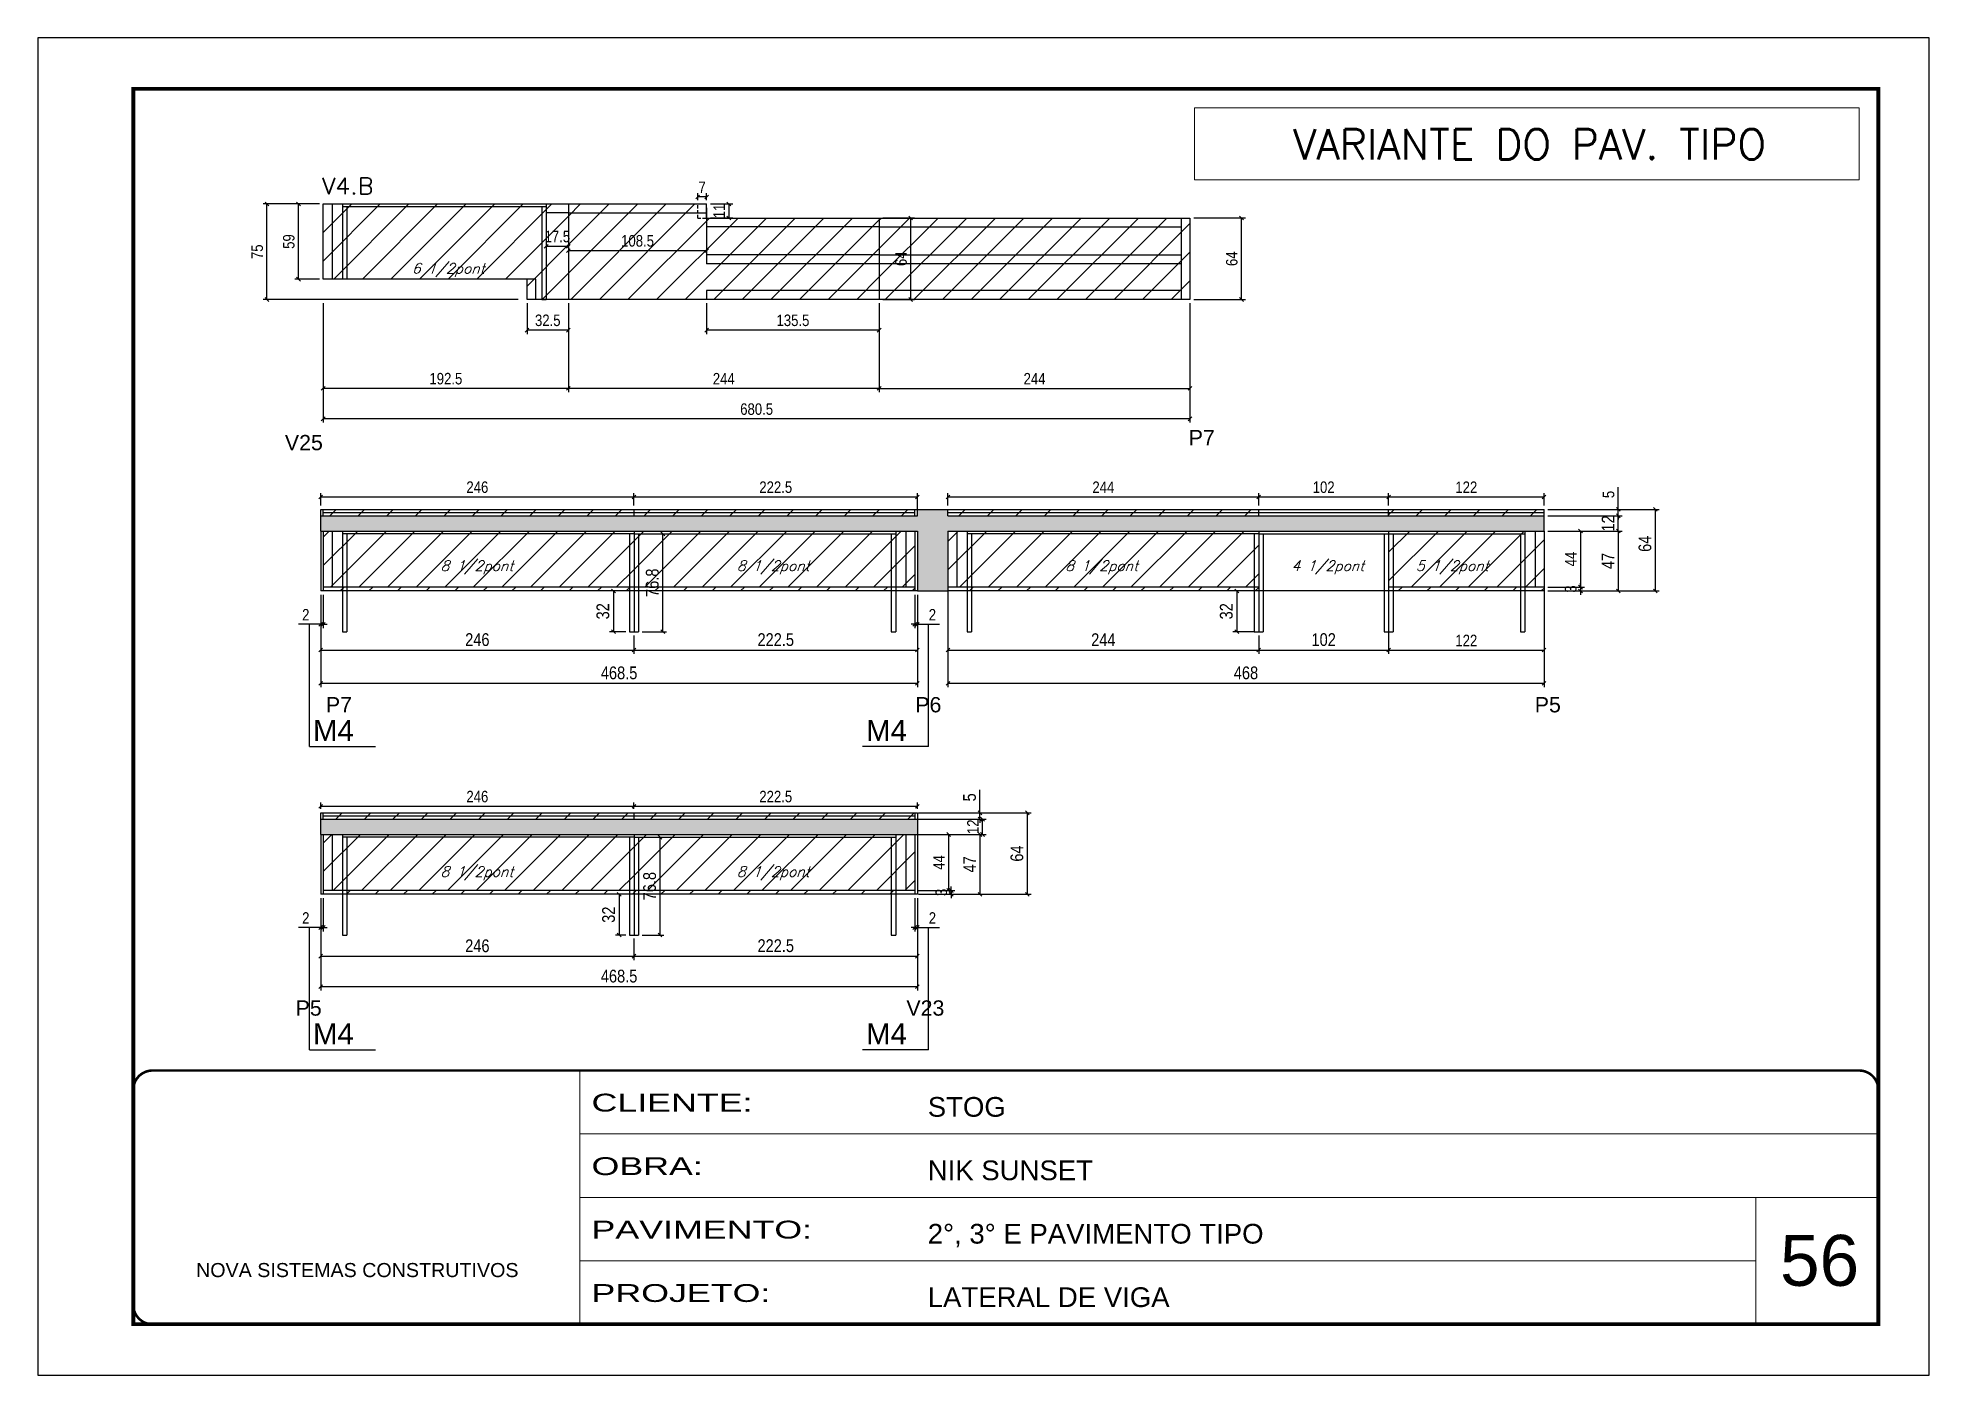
# Model space of a CAD drawing. Extents: x -10448 to -1189, y -11772 to 17235.
# Drawn here: x -5693 to -4208, y 863 to 1913 of the extents above; entities that cross this region are included whole.
import ezdxf

# ---------------------------------------------------------------- set-up
doc = ezdxf.new("R2010")
doc.units = 0
for name, pattern in [('CONTINUO', [0]), ('DASHED', [0.75, 0.5, -0.25]), ('HIDDEN', [0.375, 0.25, -0.125])]:
    doc.linetypes.add(name, pattern=pattern)
for name, color, linetype in [('5', 5, 'Continuous'), ('COTA', 241, 'Continuous'), ('NOMENCLATURA', 7, 'Continuous'), ('Painéis', 200, 'Continuous'), ('Reaproveitamento', 251, 'Continuous'), ('SARR_2.2x7', 40, 'Continuous'), ('SARR_3.5x7', 81, 'Continuous'), ('SARR_EDITAR', 141, 'Continuous'), ('texto', 7, 'Continuous')]:
    doc.layers.add(name, color=color, linetype=linetype)
for name, color, linetype, lineweight in [('CARIMBO', 255, 'Continuous', 9), ('Folhas', 255, 'Continuous', 9), ('SARRAFO DE PRESSAO', 251, 'DASHED', 9), ('Texto Seção', 7, 'Continuous', 15)]:
    doc.layers.add(name, color=color, linetype=linetype, lineweight=lineweight)
doc.layers.add('Laje_Perimetro', color=7, linetype='Continuous', plot=False)
doc.styles.add('ARIAL', font='arial.ttf')
doc.styles.add('COTA TECNICA', font='techl___.ttf', dxfattribs={"height": 10})
doc.styles.add('COTA TECNICA-50', font='techl___.ttf', dxfattribs={"height": 9})
doc.styles.add('REGUA-120', font='ROMANS.shx', dxfattribs={"height": 15})
doc.styles.add('Romans', font='romans.shx')
doc.styles.get("Standard").update_dxf_attribs({"font": 'arial.ttf'})
doc.styles.add('Tecnologia', font='')
doc.styles.get('Tecnologia').set_extended_font_data('Forgotten Futurist')
doc.dimstyles.new('COTA PAINEL-50', dxfattribs={"dimtxt": 9, "dimasz": 3, "dimexe": 3, "dimexo": 3, "dimgap": 3, "dimtad": 1, "dimdec": 1, "dimzin": 12, "dimdsep": 46, "dimtxsty": 'COTA TECNICA-50', "dimblk1": 'OBLIQUE', "dimblk2": 'OBLIQUE', "dimsah": 1, "dimcen": 0.9, "dimclrd": 4, "dimclre": 4, "dimclrt": 240, "dimadec": 1, "dimazin": 3, "dimtfac": 1, "dimtdec": 1, "dimtmove": 0, "dimatfit": 3, "dimfxl": 1, "dimtolj": 1, "dimtzin": 12, "dimarcsym": 0})
doc.dimstyles.new('PAINEL', dxfattribs={"dimtxt": 10, "dimasz": 3, "dimexe": 3, "dimexo": 3, "dimgap": 3, "dimtad": 1, "dimdec": 1, "dimzin": 12, "dimdsep": 46, "dimtxsty": 'COTA TECNICA', "dimblk1": 'OBLIQUE', "dimblk2": 'OBLIQUE', "dimsah": 1, "dimcen": 0.9, "dimclrd": 4, "dimclre": 4, "dimclrt": 240, "dimadec": 1, "dimazin": 3, "dimtfac": 1, "dimtdec": 1, "dimtmove": 0, "dimatfit": 3, "dimfxl": 1, "dimtolj": 1, "dimtzin": 12, "dimarcsym": 0})
pattern_1 = [(50, (-139469.2827, -18395.9775), (5.46554007, -0.47817257), [0.5715, -6.2865]), (355, (-139469.2827, -18395.9775), (-1.05730264, 5.73170536), [0.4572, -5.02921753]), (100.4514447, (-139468.827, -18396.0174), (4.40823741, 5.25353256), [0.48570026, -5.34270734]), (46.1842, (-139469.283, -18394.4535), (8.13237123, -1.26126984), [0.85725, -9.42975]), (96.6355576, (-139468.605, -18394.559), (7.122124, 7.42278374), [0.7285507, -8.01406824]), (351.184151, (-139469.283, -18394.4535), (7.122124, 7.42278374), [0.685799, -7.54379196]), (21, (-139468.5207, -18394.8345), (4.54843174, -3.06795595), [0.5715, -6.2865]), (326, (-139468.5207, -18394.8345), (1.85406085, 5.52563898), [0.4572, -5.0292]), (71.451445, (-139468.1417, -18395.09), (6.40249258, 2.45768307), [0.48570026, -5.34269813]), (37.5, (-139469.2827, -18395.9775), (0.092658098, 2.536651166), [0, -4.96824, 0, -5.1054, 0, -5.04825]), (7.5, (-139469.2827, -18395.9775), (2.004589875, 3.005417245), [0, -2.91084, 0, -4.85394, 0, -1.92405]), (327.5, (-139470.982, -18395.9775), (4.067717855, -0.17186232), [0, -1.905, 0, -5.9436, 0, -7.8867]), (317.5, (-139471.744, -18395.9775), (4.44387544, 0.76279473), [0, -2.4765, 0, -3.94716, 0, -5.6007])]
pattern_2 = [(45, (-134714.283, -29861.956), (-11.2253202, 11.2253202), [])]
pattern_3 = [(45, (-134714.283, -29877.729), (-11.2253202, 11.2253202), [])]
pattern_4 = [(45, (-139469.283, -18395.978), (-11.2253202, 11.2253202), [])]
pattern_5 = [(45, (-139469.283, -18391.978), (-11.2253202, 11.2253202), [])]

msp = doc.modelspace()

# ---------------------------------------------------------------- texts
at = {"layer": '5', "linetype": 'Continuous'}
for s, rotation, p in [('P7', 359.99996, (-4789.64, 1592.89)), ('V25', 359.99996, (-5499.32, 1588.97)), ('P7', 0.00004, (-5467.13, 1383.16)), ('P6', 0.00004, (-5004.35, 1383.16)), ('P5', 0.00004, (-4517.96, 1383.16)), ('P5', 0.00004, (-5490.89, 1145.02)), ('V23', 0.00004, (-5011.33, 1145.02))]:
    msp.add_text(s, height=12, rotation=rotation, dxfattribs=at).set_placement(p)
at = {"layer": 'CARIMBO', "style": 'ARIAL'}
msp.add_text('56', height=40, dxfattribs=at).set_placement((-4325.42, 932.9))
at = {"layer": 'NOMENCLATURA', "linetype": 'Continuous'}
for p in [(-5477.23, 1360.64), (-5042.96, 1360.64), (-5477.23, 1122.5), (-5042.96, 1122.5)]:
    msp.add_text('M4', height=16.5, dxfattribs=at).set_placement(p)
at = {"layer": 'texto', "color": 2, "char_height": 8, "attachment_point": 5, "style": 'Romans'}
for s, insert in [('{\\Q19;\\C256;6 1/2pont}', (-5371.02, 1730.4)), ('{\\Q19;\\C256;8 1/2pont}', (-5348.51, 1496.94)), ('{\\Q19;\\C256;8 1/2pont}', (-5115.85, 1496.94)), ('{\\Q19;\\C256;8 1/2pont}', (-4858.01, 1496.94)), ('{\\Q19;\\C256;4 1/2pont}', (-4680.44, 1496.94)), ('{\\Q19;\\C256;5 1/2pont}', (-4582.74, 1496.94)), ('{\\Q19;\\C256;8 1/2pont}', (-5348.51, 1256.8)), ('{\\Q19;\\C256;8 1/2pont}', (-5115.85, 1256.8))]:
    msp.add_mtext(s, dxfattribs=dict(at, insert=insert))
at = {"layer": 'Texto Seção', "style": 'REGUA-120', "width": 1.05}
msp.add_text('V4.B', height=13, dxfattribs=at).set_placement((-5470.16, 1789.94))
at = {"layer": 'Texto Seção', "insert": (-4842.29, 1817.29), "char_height": 23.7362, "width": 640.4194, "attachment_point": 7, "style": 'REGUA-120'}
msp.add_mtext('\\pxqc,t6;^JVARIANTE DO PAV. TIPO', dxfattribs=at)

# ---------------------------------------------------------------- blocks, each defined once
blk = doc.blocks.new('9999999999')
at = {"color": 30, "linetype": 'CONTINUO'}
for p, q in [((98564.6, 34230.2), (98564.6, 34429.4)), ((98564.6, 34379.6), (99584, 34379.6)), ((98564.6, 34329.8), (99488, 34329.8)), ((99584, 34329.8), (99488, 34329.8)), ((99488, 34329.8), (99488, 34230.2)), ((98564.6, 34280), (99488, 34280))]:
    blk.add_line(p, q, dxfattribs=at)
at = {"color": 30, "linetype": 'CONTINUO', "const_width": 2}
blk.add_lwpolyline([(99584, 34230.2), (99584, 34414.4, 0.414214), (99569, 34429.4), (98229, 34429.4, 0.414214), (98214, 34414.4), (98214, 34245.2, 0.414214), (98229, 34230.2), (99584, 34230.2)], format="xyb", dxfattribs=at)
at = {"layer": 'Folhas'}
blk.add_lwpolyline([(98139, 34190.2), (99624, 34190.2), (99624, 35240.2), (98139, 35240.2)], close=True, dxfattribs=at)
at = {"layer": 'Folhas', "color": 30, "const_width": 3}
blk.add_lwpolyline([(98214, 34230.2), (99584, 34230.2), (99584, 35200.2), (98214, 35200.2)], close=True, dxfattribs=at)
at = {"color": 7, "linetype": 'Continuous', "ltscale": 5, "style": 'ARIAL'}
for s, height, p in [('STOG', 15.48, (98837.7, 34393.1)), ('NIK SUNSET', 15.48, (98837.7, 34343.3)), ('2°, 3° E PAVIMENTO TIPO', 15.483, (98837.7, 34293.5)), ('NOVA SISTEMAS CONSTRUTIVOS', 11.059, (98263.2, 34267.2)), ('LATERAL DE VIGA', 15.483, (98837.7, 34243.7))]:
    blk.add_text(s, height=height, dxfattribs=at).set_placement(p)
at = {"layer": 'Folhas', "color": 7, "style": 'Tecnologia', "width": 1.5}
for s, p in [('CLIENTE:', (98573.7, 34397.2)), ('OBRA:', (98573.7, 34347.3)), ('PAVIMENTO:', (98573.7, 34297.5)), ('PROJETO:', (98573.7, 34247.7))]:
    blk.add_text(s, height=14, dxfattribs=at).set_placement(p)
blk = doc.blocks.new('_Oblique')
at = {"color": 0, "linetype": 'ByBlock', "lineweight": -2}
blk.add_line((-0.5, -0.5), (0.5, 0.5), dxfattribs=at)
blk = doc.blocks.new('*D977')
at = {"layer": 'COTA', "color": 4, "linetype": 'ByBlock', "lineweight": -2, "transparency": 16777216}
for p, q in [((-5471.2, 1475.5), (-5471.2, 1429.1)), ((-5225.2, 1443.5), (-5225.2, 1429.1)), ((-5471.2, 1432.1), (-5225.2, 1432.1))]:
    blk.add_line(p, q, dxfattribs=at)
at = {"layer": 'Defpoints', "color": 0, "linetype": 'ByBlock', "transparency": 16777216}
for p in [(-5471.2, 1478.5), (-5225.2, 1446.5), (-5225.2, 1432.1)]:
    blk.add_point(p, dxfattribs=at)
at = {"layer": 'COTA', "color": 4, "linetype": 'ByBlock', "lineweight": -2, "transparency": 16777216, "xscale": 3, "yscale": 3, "zscale": 3, "rotation": 180}
blk.add_blockref('_Oblique', (-5471.2, 1432.1), dxfattribs=at)
at = {"layer": 'COTA', "color": 4, "linetype": 'ByBlock', "lineweight": -2, "transparency": 16777216, "xscale": 3, "yscale": 3, "zscale": 3}
blk.add_blockref('_Oblique', (-5225.2, 1432.1), dxfattribs=at)
at = {"layer": 'COTA', "color": 240, "linetype": 'ByBlock', "transparency": 16777216, "insert": (-5348.2, 1440.2), "char_height": 10, "attachment_point": 5, "style": 'COTA TECNICA'}
blk.add_mtext('\\A1;246', dxfattribs=at)
blk = doc.blocks.new('*D978')
at = {"layer": 'COTA', "color": 4, "linetype": 'ByBlock', "lineweight": -2, "transparency": 16777216}
for p, q in [((-5002.7, 1475.5), (-5002.7, 1429.1)), ((-5225.2, 1443.5), (-5225.2, 1429.1)), ((-5225.2, 1432.1), (-5002.7, 1432.1))]:
    blk.add_line(p, q, dxfattribs=at)
at = {"layer": 'Defpoints', "color": 0, "linetype": 'ByBlock', "transparency": 16777216}
for p in [(-5002.7, 1478.5), (-5225.2, 1446.5), (-5002.7, 1432.1)]:
    blk.add_point(p, dxfattribs=at)
at = {"layer": 'COTA', "color": 4, "linetype": 'ByBlock', "lineweight": -2, "transparency": 16777216, "xscale": 3, "yscale": 3, "zscale": 3, "rotation": 180}
blk.add_blockref('_Oblique', (-5225.2, 1432.1), dxfattribs=at)
at = {"layer": 'COTA', "color": 4, "linetype": 'ByBlock', "lineweight": -2, "transparency": 16777216, "xscale": 3, "yscale": 3, "zscale": 3}
blk.add_blockref('_Oblique', (-5002.7, 1432.1), dxfattribs=at)
at = {"layer": 'COTA', "color": 240, "linetype": 'ByBlock', "transparency": 16777216, "insert": (-5113.9, 1440.2), "char_height": 10, "attachment_point": 5, "style": 'COTA TECNICA'}
blk.add_mtext('\\A1;222.5', dxfattribs=at)
blk = doc.blocks.new('*D979')
at = {"layer": 'COTA', "color": 4, "linetype": 'ByBlock', "lineweight": -2, "transparency": 16777216}
for p, q in [((-5471.2, 1475.5), (-5471.2, 1403)), ((-5002.7, 1475.5), (-5002.7, 1403)), ((-5471.2, 1406), (-5002.7, 1406))]:
    blk.add_line(p, q, dxfattribs=at)
at = {"layer": 'Defpoints', "color": 0, "linetype": 'ByBlock', "transparency": 16777216}
for p in [(-5471.2, 1478.5), (-5002.7, 1478.5), (-5002.7, 1406)]:
    blk.add_point(p, dxfattribs=at)
at = {"layer": 'COTA', "color": 4, "linetype": 'ByBlock', "lineweight": -2, "transparency": 16777216, "xscale": 3, "yscale": 3, "zscale": 3, "rotation": 180}
blk.add_blockref('_Oblique', (-5471.2, 1406), dxfattribs=at)
at = {"layer": 'COTA', "color": 4, "linetype": 'ByBlock', "lineweight": -2, "transparency": 16777216, "xscale": 3, "yscale": 3, "zscale": 3}
blk.add_blockref('_Oblique', (-5002.7, 1406), dxfattribs=at)
at = {"layer": 'COTA', "color": 240, "linetype": 'ByBlock', "transparency": 16777216, "insert": (-5236.9, 1414.1), "char_height": 10, "attachment_point": 5, "style": 'COTA TECNICA'}
blk.add_mtext('\\A1;468.5', dxfattribs=at)
blk = doc.blocks.new('*D2039')
at = {"layer": 'COTA', "color": 4, "linetype": 'ByBlock', "lineweight": -2, "transparency": 16777216}
for p, q in [((-4978.7, 1475.5), (-4978.7, 1429.1)), ((-4734.7, 1443.5), (-4734.7, 1429.1)), ((-4978.7, 1432.1), (-4734.7, 1432.1))]:
    blk.add_line(p, q, dxfattribs=at)
at = {"layer": 'Defpoints', "color": 0, "linetype": 'ByBlock', "transparency": 16777216}
for p in [(-4978.7, 1478.5), (-4734.7, 1446.5), (-4734.7, 1432.1)]:
    blk.add_point(p, dxfattribs=at)
at = {"layer": 'COTA', "color": 4, "linetype": 'ByBlock', "lineweight": -2, "transparency": 16777216, "xscale": 3, "yscale": 3, "zscale": 3, "rotation": 180}
blk.add_blockref('_Oblique', (-4978.7, 1432.1), dxfattribs=at)
at = {"layer": 'COTA', "color": 4, "linetype": 'ByBlock', "lineweight": -2, "transparency": 16777216, "xscale": 3, "yscale": 3, "zscale": 3}
blk.add_blockref('_Oblique', (-4734.7, 1432.1), dxfattribs=at)
at = {"layer": 'COTA', "color": 240, "linetype": 'ByBlock', "transparency": 16777216, "insert": (-4856.7, 1440.2), "char_height": 10, "attachment_point": 5, "style": 'COTA TECNICA'}
blk.add_mtext('\\A1;244', dxfattribs=at)
blk = doc.blocks.new('*D980')
at = {"layer": 'COTA', "color": 4, "linetype": 'ByBlock', "lineweight": -2, "transparency": 16777216}
for p, q in [((-4632.7, 1478.5), (-4632.7, 1429.1)), ((-4734.7, 1443.5), (-4734.7, 1429.1)), ((-4734.7, 1432.1), (-4632.7, 1432.1))]:
    blk.add_line(p, q, dxfattribs=at)
at = {"layer": 'Defpoints', "color": 0, "linetype": 'ByBlock', "transparency": 16777216}
for p in [(-4632.7, 1481.5), (-4734.7, 1446.5), (-4632.7, 1432.1)]:
    blk.add_point(p, dxfattribs=at)
at = {"layer": 'COTA', "color": 4, "linetype": 'ByBlock', "lineweight": -2, "transparency": 16777216, "xscale": 3, "yscale": 3, "zscale": 3, "rotation": 180}
blk.add_blockref('_Oblique', (-4734.7, 1432.1), dxfattribs=at)
at = {"layer": 'COTA', "color": 4, "linetype": 'ByBlock', "lineweight": -2, "transparency": 16777216, "xscale": 3, "yscale": 3, "zscale": 3}
blk.add_blockref('_Oblique', (-4632.7, 1432.1), dxfattribs=at)
at = {"layer": 'COTA', "color": 240, "linetype": 'ByBlock', "transparency": 16777216, "insert": (-4683.7, 1440.2), "char_height": 10, "attachment_point": 5, "style": 'COTA TECNICA'}
blk.add_mtext('\\A1;102', dxfattribs=at)
blk = doc.blocks.new('*D981')
at = {"layer": 'COTA', "color": 4, "linetype": 'ByBlock', "lineweight": -2, "transparency": 16777216}
for p, q in [((-4978.7, 1478.5), (-4978.7, 1403)), ((-4510.7, 1478.5), (-4510.7, 1403)), ((-4978.7, 1406), (-4510.7, 1406))]:
    blk.add_line(p, q, dxfattribs=at)
at = {"layer": 'Defpoints', "color": 0, "linetype": 'ByBlock', "transparency": 16777216}
for p in [(-4978.7, 1481.5), (-4510.7, 1481.5), (-4510.7, 1406)]:
    blk.add_point(p, dxfattribs=at)
at = {"layer": 'COTA', "color": 4, "linetype": 'ByBlock', "lineweight": -2, "transparency": 16777216, "xscale": 3, "yscale": 3, "zscale": 3, "rotation": 180}
blk.add_blockref('_Oblique', (-4978.7, 1406), dxfattribs=at)
at = {"layer": 'COTA', "color": 4, "linetype": 'ByBlock', "lineweight": -2, "transparency": 16777216, "xscale": 3, "yscale": 3, "zscale": 3}
blk.add_blockref('_Oblique', (-4510.7, 1406), dxfattribs=at)
at = {"layer": 'COTA', "color": 240, "linetype": 'ByBlock', "transparency": 16777216, "insert": (-4744.7, 1414.1), "char_height": 10, "attachment_point": 5, "style": 'COTA TECNICA'}
blk.add_mtext('\\A1;468', dxfattribs=at)
blk = doc.blocks.new('*D2040')
at = {"layer": 'COTA', "color": 4, "linetype": 'ByBlock', "lineweight": -2, "transparency": 16777216}
for p, q in [((-4507.7, 1525.5), (-4449.4, 1525.5)), ((-4452.4, 1525.5), (-4452.4, 1478.5)), ((-4507.7, 1478.5), (-4449.4, 1478.5))]:
    blk.add_line(p, q, dxfattribs=at)
at = {"layer": 'Defpoints', "color": 0, "linetype": 'ByBlock', "transparency": 16777216}
for p in [(-4510.7, 1525.5), (-4510.7, 1478.5), (-4452.4, 1478.5)]:
    blk.add_point(p, dxfattribs=at)
at = {"layer": 'COTA', "color": 4, "linetype": 'ByBlock', "lineweight": -2, "transparency": 16777216, "xscale": 3, "yscale": 3, "zscale": 3}
for p, rotation in [((-4452.4, 1525.5), 90), ((-4452.4, 1478.5), 270)]:
    blk.add_blockref('_Oblique', p, dxfattribs=dict(at, rotation=rotation))
at = {"layer": 'COTA', "color": 240, "linetype": 'ByBlock', "transparency": 16777216, "insert": (-4460.4, 1502), "char_height": 10, "attachment_point": 5, "rotation": 90, "style": 'COTA TECNICA'}
blk.add_mtext('\\A1;47', dxfattribs=at)
blk = doc.blocks.new('*D982')
at = {"layer": 'COTA', "color": 4, "linetype": 'ByBlock', "lineweight": -2, "transparency": 16777216}
for p, q in [((-4507.7, 1537.5), (-4449.4, 1537.5)), ((-4452.4, 1525.5), (-4452.4, 1537.5)), ((-4507.7, 1525.5), (-4449.4, 1525.5))]:
    blk.add_line(p, q, dxfattribs=at)
at = {"layer": 'Defpoints', "color": 0, "linetype": 'ByBlock', "transparency": 16777216}
for p in [(-4510.7, 1537.5), (-4452.4, 1537.5), (-4510.7, 1525.5)]:
    blk.add_point(p, dxfattribs=at)
at = {"layer": 'COTA', "color": 4, "linetype": 'ByBlock', "lineweight": -2, "transparency": 16777216, "xscale": 3, "yscale": 3, "zscale": 3}
for p, rotation in [((-4452.4, 1537.5), 90), ((-4452.4, 1525.5), 270)]:
    blk.add_blockref('_Oblique', p, dxfattribs=dict(at, rotation=rotation))
at = {"layer": 'COTA', "color": 240, "linetype": 'ByBlock', "transparency": 16777216, "insert": (-4460.4, 1531.5), "char_height": 10, "attachment_point": 5, "rotation": 90, "style": 'COTA TECNICA'}
blk.add_mtext('\\A1;12', dxfattribs=at)
blk = doc.blocks.new('*D983')
at = {"layer": 'COTA', "color": 4, "linetype": 'ByBlock', "lineweight": -2, "transparency": 16777216}
for p, q in [((-5471.2, 1237.3), (-5471.2, 1188.7)), ((-5225.2, 1205.7), (-5225.2, 1188.7)), ((-5471.2, 1191.7), (-5225.2, 1191.7))]:
    blk.add_line(p, q, dxfattribs=at)
at = {"layer": 'Defpoints', "color": 0, "linetype": 'ByBlock', "transparency": 16777216}
for p in [(-5471.2, 1240.3), (-5225.2, 1208.7), (-5225.2, 1191.7)]:
    blk.add_point(p, dxfattribs=at)
at = {"layer": 'COTA', "color": 4, "linetype": 'ByBlock', "lineweight": -2, "transparency": 16777216, "xscale": 3, "yscale": 3, "zscale": 3, "rotation": 180}
blk.add_blockref('_Oblique', (-5471.2, 1191.7), dxfattribs=at)
at = {"layer": 'COTA', "color": 4, "linetype": 'ByBlock', "lineweight": -2, "transparency": 16777216, "xscale": 3, "yscale": 3, "zscale": 3}
blk.add_blockref('_Oblique', (-5225.2, 1191.7), dxfattribs=at)
at = {"layer": 'COTA', "color": 240, "linetype": 'ByBlock', "transparency": 16777216, "insert": (-5348.2, 1199.8), "char_height": 10, "attachment_point": 5, "style": 'COTA TECNICA'}
blk.add_mtext('\\A1;246', dxfattribs=at)
blk = doc.blocks.new('*D984')
at = {"layer": 'COTA', "color": 4, "linetype": 'ByBlock', "lineweight": -2, "transparency": 16777216}
for p, q in [((-5002.7, 1237.3), (-5002.7, 1188.7)), ((-5225.2, 1205.7), (-5225.2, 1188.7)), ((-5225.2, 1191.7), (-5002.7, 1191.7))]:
    blk.add_line(p, q, dxfattribs=at)
at = {"layer": 'Defpoints', "color": 0, "linetype": 'ByBlock', "transparency": 16777216}
for p in [(-5002.7, 1240.3), (-5225.2, 1208.7), (-5002.7, 1191.7)]:
    blk.add_point(p, dxfattribs=at)
at = {"layer": 'COTA', "color": 4, "linetype": 'ByBlock', "lineweight": -2, "transparency": 16777216, "xscale": 3, "yscale": 3, "zscale": 3, "rotation": 180}
blk.add_blockref('_Oblique', (-5225.2, 1191.7), dxfattribs=at)
at = {"layer": 'COTA', "color": 4, "linetype": 'ByBlock', "lineweight": -2, "transparency": 16777216, "xscale": 3, "yscale": 3, "zscale": 3}
blk.add_blockref('_Oblique', (-5002.7, 1191.7), dxfattribs=at)
at = {"layer": 'COTA', "color": 240, "linetype": 'ByBlock', "transparency": 16777216, "insert": (-5113.9, 1199.9), "char_height": 10, "attachment_point": 5, "style": 'COTA TECNICA'}
blk.add_mtext('\\A1;222.5', dxfattribs=at)
blk = doc.blocks.new('*D985')
at = {"layer": 'COTA', "color": 4, "linetype": 'ByBlock', "lineweight": -2, "transparency": 16777216}
for p, q in [((-5471.2, 1237.3), (-5471.2, 1164.8)), ((-5002.7, 1237.3), (-5002.7, 1164.8)), ((-5471.2, 1167.8), (-5002.7, 1167.8))]:
    blk.add_line(p, q, dxfattribs=at)
at = {"layer": 'Defpoints', "color": 0, "linetype": 'ByBlock', "transparency": 16777216}
for p in [(-5471.2, 1240.3), (-5002.7, 1240.3), (-5002.7, 1167.8)]:
    blk.add_point(p, dxfattribs=at)
at = {"layer": 'COTA', "color": 4, "linetype": 'ByBlock', "lineweight": -2, "transparency": 16777216, "xscale": 3, "yscale": 3, "zscale": 3, "rotation": 180}
blk.add_blockref('_Oblique', (-5471.2, 1167.8), dxfattribs=at)
at = {"layer": 'COTA', "color": 4, "linetype": 'ByBlock', "lineweight": -2, "transparency": 16777216, "xscale": 3, "yscale": 3, "zscale": 3}
blk.add_blockref('_Oblique', (-5002.7, 1167.8), dxfattribs=at)
at = {"layer": 'COTA', "color": 240, "linetype": 'ByBlock', "transparency": 16777216, "insert": (-5236.9, 1176), "char_height": 10, "attachment_point": 5, "style": 'COTA TECNICA'}
blk.add_mtext('\\A1;468.5', dxfattribs=at)
blk = doc.blocks.new('*D986')
at = {"layer": 'COTA', "color": 4, "linetype": 'ByBlock', "lineweight": -2, "transparency": 16777216}
for p, q in [((-4507.7, 1542.5), (-4420.3, 1542.5)), ((-4423.3, 1542.5), (-4423.3, 1478.5)), ((-4507.7, 1478.5), (-4420.3, 1478.5))]:
    blk.add_line(p, q, dxfattribs=at)
at = {"layer": 'Defpoints', "color": 0, "linetype": 'ByBlock', "transparency": 16777216}
for p in [(-4510.7, 1542.5), (-4510.7, 1478.5), (-4423.3, 1478.5)]:
    blk.add_point(p, dxfattribs=at)
at = {"layer": 'COTA', "color": 4, "linetype": 'ByBlock', "lineweight": -2, "transparency": 16777216, "xscale": 3, "yscale": 3, "zscale": 3}
for p, rotation in [((-4423.3, 1542.5), 90), ((-4423.3, 1478.5), 270)]:
    blk.add_blockref('_Oblique', p, dxfattribs=dict(at, rotation=rotation))
at = {"layer": 'COTA', "color": 240, "linetype": 'ByBlock', "transparency": 16777216, "insert": (-4431.4, 1515.5), "char_height": 10, "attachment_point": 5, "rotation": 90, "style": 'COTA TECNICA'}
blk.add_mtext('\\A1;64', dxfattribs=at)
blk = doc.blocks.new('*D987')
at = {"layer": 'COTA', "color": 4, "linetype": 'ByBlock', "lineweight": -2, "transparency": 16777216}
for p, q in [((-5001.7, 1287.3), (-4950.6, 1287.3)), ((-4953.6, 1287.3), (-4953.6, 1240.3)), ((-5001.7, 1240.3), (-4950.6, 1240.3))]:
    blk.add_line(p, q, dxfattribs=at)
at = {"layer": 'Defpoints', "color": 0, "linetype": 'ByBlock', "transparency": 16777216}
for p in [(-5004.7, 1287.3), (-5004.7, 1240.3), (-4953.6, 1240.3)]:
    blk.add_point(p, dxfattribs=at)
at = {"layer": 'COTA', "color": 4, "linetype": 'ByBlock', "lineweight": -2, "transparency": 16777216, "xscale": 3, "yscale": 3, "zscale": 3}
for p, rotation in [((-4953.6, 1287.3), 90), ((-4953.6, 1240.3), 270)]:
    blk.add_blockref('_Oblique', p, dxfattribs=dict(at, rotation=rotation))
at = {"layer": 'COTA', "color": 240, "linetype": 'ByBlock', "transparency": 16777216, "insert": (-4961.6, 1263.8), "char_height": 10, "attachment_point": 5, "rotation": 90, "style": 'COTA TECNICA'}
blk.add_mtext('\\A1;47', dxfattribs=at)
blk = doc.blocks.new('*D988')
at = {"layer": 'COTA', "color": 4, "linetype": 'ByBlock', "lineweight": -2, "transparency": 16777216}
for p, q in [((-4953.6, 1304.3), (-4953.6, 1322.4)), ((-5001.7, 1304.3), (-4950.6, 1304.3)), ((-5001.7, 1299.3), (-4950.6, 1299.3)), ((-4953.6, 1299.3), (-4953.6, 1304.3)), ((-4953.6, 1299.3), (-4953.6, 1296.3))]:
    blk.add_line(p, q, dxfattribs=at)
at = {"layer": 'Defpoints', "color": 0, "linetype": 'ByBlock', "transparency": 16777216}
for p in [(-5004.7, 1304.3), (-5004.7, 1299.3), (-4953.6, 1304.3)]:
    blk.add_point(p, dxfattribs=at)
at = {"layer": 'COTA', "color": 4, "linetype": 'ByBlock', "lineweight": -2, "transparency": 16777216, "xscale": 3, "yscale": 3, "zscale": 3}
for p, rotation in [((-4953.6, 1304.3), 270), ((-4953.6, 1299.3), 90)]:
    blk.add_blockref('_Oblique', p, dxfattribs=dict(at, rotation=rotation))
at = {"layer": 'COTA', "color": 240, "linetype": 'ByBlock', "transparency": 16777216, "insert": (-4961.7, 1316.4), "char_height": 10, "attachment_point": 5, "rotation": 90, "style": 'COTA TECNICA'}
blk.add_mtext('\\A1;5', dxfattribs=at)
blk = doc.blocks.new('*D989')
at = {"layer": 'COTA', "color": 4, "linetype": 'ByBlock', "lineweight": -2, "transparency": 16777216}
for p, q in [((-5001.7, 1304.3), (-4913.4, 1304.3)), ((-4916.4, 1304.3), (-4916.4, 1240.3)), ((-5001.7, 1240.3), (-4913.4, 1240.3))]:
    blk.add_line(p, q, dxfattribs=at)
at = {"layer": 'Defpoints', "color": 0, "linetype": 'ByBlock', "transparency": 16777216}
for p in [(-5004.7, 1304.3), (-5004.7, 1240.3), (-4916.4, 1240.3)]:
    blk.add_point(p, dxfattribs=at)
at = {"layer": 'COTA', "color": 4, "linetype": 'ByBlock', "lineweight": -2, "transparency": 16777216, "xscale": 3, "yscale": 3, "zscale": 3}
for p, rotation in [((-4916.4, 1304.3), 90), ((-4916.4, 1240.3), 270)]:
    blk.add_blockref('_Oblique', p, dxfattribs=dict(at, rotation=rotation))
at = {"layer": 'COTA', "color": 240, "linetype": 'ByBlock', "transparency": 16777216, "insert": (-4924.5, 1272.3), "char_height": 10, "attachment_point": 5, "rotation": 90, "style": 'COTA TECNICA'}
blk.add_mtext('\\A1;64', dxfattribs=at)
blk = doc.blocks.new('*D2041')
at = {"layer": 'COTA', "color": 4, "linetype": 'ByBlock', "lineweight": -2, "transparency": 16777216}
for p, q in [((-4737.7, 1478.5), (-4754.9, 1478.5)), ((-4751.9, 1478.5), (-4751.9, 1446.5)), ((-4737.7, 1446.5), (-4754.9, 1446.5))]:
    blk.add_line(p, q, dxfattribs=at)
at = {"layer": 'Defpoints', "color": 0, "linetype": 'ByBlock', "transparency": 16777216}
for p in [(-4734.7, 1478.5), (-4751.9, 1446.5), (-4734.7, 1446.5)]:
    blk.add_point(p, dxfattribs=at)
at = {"layer": 'COTA', "color": 4, "linetype": 'ByBlock', "lineweight": -2, "transparency": 16777216, "xscale": 3, "yscale": 3, "zscale": 3}
for p, rotation in [((-4751.9, 1478.5), 90), ((-4751.9, 1446.5), 270)]:
    blk.add_blockref('_Oblique', p, dxfattribs=dict(at, rotation=rotation))
at = {"layer": 'COTA', "color": 240, "linetype": 'ByBlock', "transparency": 16777216, "insert": (-4760.1, 1462.5), "char_height": 10, "attachment_point": 5, "rotation": 90, "style": 'COTA TECNICA'}
blk.add_mtext('\\A1;32', dxfattribs=at)
blk = doc.blocks.new('*D2042')
at = {"layer": 'COTA', "color": 4, "linetype": 'ByBlock', "lineweight": -2, "transparency": 16777216}
for p, q in [((-5231.7, 1478.5), (-5244.3, 1478.5)), ((-5241.3, 1478.5), (-5241.3, 1446.5)), ((-5231.7, 1446.5), (-5244.3, 1446.5))]:
    blk.add_line(p, q, dxfattribs=at)
at = {"layer": 'Defpoints', "color": 0, "linetype": 'ByBlock', "transparency": 16777216}
for p in [(-5228.7, 1478.5), (-5241.3, 1446.5), (-5228.7, 1446.5)]:
    blk.add_point(p, dxfattribs=at)
at = {"layer": 'COTA', "color": 4, "linetype": 'ByBlock', "lineweight": -2, "transparency": 16777216, "xscale": 3, "yscale": 3, "zscale": 3}
for p, rotation in [((-5241.3, 1478.5), 90), ((-5241.3, 1446.5), 270)]:
    blk.add_blockref('_Oblique', p, dxfattribs=dict(at, rotation=rotation))
at = {"layer": 'COTA', "color": 240, "linetype": 'ByBlock', "transparency": 16777216, "insert": (-5249.6, 1462.5), "char_height": 10, "attachment_point": 5, "rotation": 90, "style": 'COTA TECNICA'}
blk.add_mtext('\\A1;32', dxfattribs=at)
blk = doc.blocks.new('*D2043')
at = {"layer": 'COTA', "color": 4, "linetype": 'ByBlock', "lineweight": -2, "transparency": 16777216}
for p, q in [((-5218.7, 1523.3), (-5199.6, 1523.3)), ((-5202.6, 1446.5), (-5202.6, 1523.3)), ((-5218.7, 1446.5), (-5199.6, 1446.5))]:
    blk.add_line(p, q, dxfattribs=at)
at = {"layer": 'Defpoints', "color": 0, "linetype": 'ByBlock', "transparency": 16777216}
for p in [(-5221.7, 1523.3), (-5202.6, 1523.3), (-5221.7, 1446.5)]:
    blk.add_point(p, dxfattribs=at)
at = {"layer": 'COTA', "color": 4, "linetype": 'ByBlock', "lineweight": -2, "transparency": 16777216, "xscale": 3, "yscale": 3, "zscale": 3}
for p, rotation in [((-5202.6, 1523.3), 90), ((-5202.6, 1446.5), 270)]:
    blk.add_blockref('_Oblique', p, dxfattribs=dict(at, rotation=rotation))
at = {"layer": 'COTA', "color": 240, "linetype": 'ByBlock', "transparency": 16777216, "insert": (-5210.8, 1484.9), "char_height": 10, "attachment_point": 5, "rotation": 90, "style": 'COTA TECNICA'}
blk.add_mtext('\\A1;76.8', dxfattribs=at)
blk = doc.blocks.new('*D2044')
at = {"layer": 'COTA', "color": 4, "linetype": 'ByBlock', "lineweight": -2, "transparency": 16777216}
for p, q in [((-5231.7, 1240.3), (-5239.8, 1240.3)), ((-5236.8, 1240.3), (-5236.8, 1208.3)), ((-5231.7, 1208.3), (-5239.8, 1208.3))]:
    blk.add_line(p, q, dxfattribs=at)
at = {"layer": 'Defpoints', "color": 0, "linetype": 'ByBlock', "transparency": 16777216}
for p in [(-5228.7, 1240.3), (-5236.8, 1208.3), (-5228.7, 1208.3)]:
    blk.add_point(p, dxfattribs=at)
at = {"layer": 'COTA', "color": 4, "linetype": 'ByBlock', "lineweight": -2, "transparency": 16777216, "xscale": 3, "yscale": 3, "zscale": 3}
for p, rotation in [((-5236.8, 1240.3), 90), ((-5236.8, 1208.3), 270)]:
    blk.add_blockref('_Oblique', p, dxfattribs=dict(at, rotation=rotation))
at = {"layer": 'COTA', "color": 240, "linetype": 'ByBlock', "transparency": 16777216, "insert": (-5245.1, 1224.3), "char_height": 10, "attachment_point": 5, "rotation": 90, "style": 'COTA TECNICA'}
blk.add_mtext('\\A1;32', dxfattribs=at)
blk = doc.blocks.new('*D2018')
at = {"layer": 'COTA', "color": 4, "linetype": 'ByBlock', "lineweight": -2, "transparency": 16777216}
for p, q in [((-5218.7, 1285.1), (-5201.8, 1285.1)), ((-5204.8, 1285.1), (-5204.8, 1208.3)), ((-5218.7, 1208.3), (-5201.8, 1208.3))]:
    blk.add_line(p, q, dxfattribs=at)
at = {"layer": 'Defpoints', "color": 0, "linetype": 'ByBlock', "transparency": 16777216}
for p in [(-5221.7, 1285.1), (-5221.7, 1208.3), (-5204.8, 1208.3)]:
    blk.add_point(p, dxfattribs=at)
at = {"layer": 'COTA', "color": 4, "linetype": 'ByBlock', "lineweight": -2, "transparency": 16777216, "xscale": 3, "yscale": 3, "zscale": 3}
for p, rotation in [((-5204.8, 1285.1), 90), ((-5204.8, 1208.3), 270)]:
    blk.add_blockref('_Oblique', p, dxfattribs=dict(at, rotation=rotation))
at = {"layer": 'COTA', "color": 240, "linetype": 'ByBlock', "transparency": 16777216, "insert": (-5212.9, 1246.7), "char_height": 10, "attachment_point": 5, "rotation": 90, "style": 'COTA TECNICA'}
blk.add_mtext('\\A1;76.8', dxfattribs=at)
blk = doc.blocks.new('*D2019')
at = {"layer": 'COTA', "color": 4, "linetype": 'ByBlock', "lineweight": -2, "transparency": 16777216}
for p, q in [((-4999.7, 1299.3), (-4948.6, 1299.3)), ((-4951.6, 1287.3), (-4951.6, 1299.3)), ((-5001.7, 1287.3), (-4948.6, 1287.3))]:
    blk.add_line(p, q, dxfattribs=at)
at = {"layer": 'Defpoints', "color": 0, "linetype": 'ByBlock', "transparency": 16777216}
for p in [(-5002.7, 1299.3), (-4951.6, 1299.3), (-5004.7, 1287.3)]:
    blk.add_point(p, dxfattribs=at)
at = {"layer": 'COTA', "color": 4, "linetype": 'ByBlock', "lineweight": -2, "transparency": 16777216, "xscale": 3, "yscale": 3, "zscale": 3}
for p, rotation in [((-4951.6, 1299.3), 90), ((-4951.6, 1287.3), 270)]:
    blk.add_blockref('_Oblique', p, dxfattribs=dict(at, rotation=rotation))
at = {"layer": 'COTA', "color": 240, "linetype": 'ByBlock', "transparency": 16777216, "insert": (-4959.1, 1293.3), "char_height": 9, "attachment_point": 5, "rotation": 90, "style": 'COTA TECNICA-50'}
blk.add_mtext('\\A1;12', dxfattribs=at)
blk = doc.blocks.new('*D2020')
at = {"layer": 'COTA', "color": 4, "linetype": 'ByBlock', "lineweight": -2, "transparency": 16777216}
for p, q in [((-5001.7, 1287.3), (-4975.2, 1287.3)), ((-4978.2, 1287.3), (-4978.2, 1243.3)), ((-5001.7, 1243.3), (-4975.2, 1243.3))]:
    blk.add_line(p, q, dxfattribs=at)
at = {"layer": 'Defpoints', "color": 0, "linetype": 'ByBlock', "transparency": 16777216}
for p in [(-5004.7, 1287.3), (-5004.7, 1243.3), (-4978.2, 1243.3)]:
    blk.add_point(p, dxfattribs=at)
at = {"layer": 'COTA', "color": 4, "linetype": 'ByBlock', "lineweight": -2, "transparency": 16777216, "xscale": 3, "yscale": 3, "zscale": 3}
for p, rotation in [((-4978.2, 1287.3), 90), ((-4978.2, 1243.3), 270)]:
    blk.add_blockref('_Oblique', p, dxfattribs=dict(at, rotation=rotation))
at = {"layer": 'COTA', "color": 240, "linetype": 'ByBlock', "transparency": 16777216, "insert": (-4985.8, 1265.3), "char_height": 9, "attachment_point": 5, "rotation": 90, "style": 'COTA TECNICA-50'}
blk.add_mtext('\\A1;44', dxfattribs=at)
blk = doc.blocks.new('*D2021')
at = {"layer": 'COTA', "color": 4, "linetype": 'ByBlock', "lineweight": -2, "transparency": 16777216}
for p, q in [((-5001.7, 1243.3), (-4973.2, 1243.3)), ((-4999.7, 1240.3), (-4973.2, 1240.3)), ((-4976.2, 1243.3), (-4976.2, 1246.3)), ((-4976.2, 1243.3), (-4976.2, 1240.3)), ((-4976.2, 1240.3), (-4976.2, 1237.3))]:
    blk.add_line(p, q, dxfattribs=at)
at = {"layer": 'Defpoints', "color": 0, "linetype": 'ByBlock', "transparency": 16777216}
for p in [(-5004.7, 1243.3), (-5002.7, 1240.3), (-4976.2, 1240.3)]:
    blk.add_point(p, dxfattribs=at)
at = {"layer": 'COTA', "color": 4, "linetype": 'ByBlock', "lineweight": -2, "transparency": 16777216, "xscale": 3, "yscale": 3, "zscale": 3}
for p, rotation in [((-4976.2, 1243.3), 270), ((-4976.2, 1240.3), 90)]:
    blk.add_blockref('_Oblique', p, dxfattribs=dict(at, rotation=rotation))
at = {"layer": 'COTA', "color": 240, "linetype": 'ByBlock', "transparency": 16777216, "insert": (-4983.9, 1241.8), "char_height": 9, "attachment_point": 5, "rotation": 90, "style": 'COTA TECNICA-50'}
blk.add_mtext('\\A1;3', dxfattribs=at)
blk = doc.blocks.new('*D2022')
at = {"layer": 'COTA', "color": 4, "linetype": 'ByBlock', "lineweight": -2, "transparency": 16777216}
for p, q in [((-4507.7, 1525.5), (-4479, 1525.5)), ((-4482, 1525.5), (-4482, 1481.5)), ((-4507.7, 1481.5), (-4479, 1481.5))]:
    blk.add_line(p, q, dxfattribs=at)
at = {"layer": 'Defpoints', "color": 0, "linetype": 'ByBlock', "transparency": 16777216}
for p in [(-4510.7, 1525.5), (-4510.7, 1481.5), (-4482, 1481.5)]:
    blk.add_point(p, dxfattribs=at)
at = {"layer": 'COTA', "color": 4, "linetype": 'ByBlock', "lineweight": -2, "transparency": 16777216, "xscale": 3, "yscale": 3, "zscale": 3}
for p, rotation in [((-4482, 1525.5), 90), ((-4482, 1481.5), 270)]:
    blk.add_blockref('_Oblique', p, dxfattribs=dict(at, rotation=rotation))
at = {"layer": 'COTA', "color": 240, "linetype": 'ByBlock', "transparency": 16777216, "insert": (-4489.6, 1503.5), "char_height": 9, "attachment_point": 5, "rotation": 90, "style": 'COTA TECNICA-50'}
blk.add_mtext('\\A1;44', dxfattribs=at)
blk = doc.blocks.new('*D2023')
at = {"layer": 'COTA', "color": 4, "linetype": 'ByBlock', "lineweight": -2, "transparency": 16777216}
for p, q in [((-4507.7, 1481.5), (-4479, 1481.5)), ((-4507.7, 1478.5), (-4479, 1478.5)), ((-4482, 1481.5), (-4482, 1484.5)), ((-4482, 1481.5), (-4482, 1478.5)), ((-4482, 1478.5), (-4482, 1475.5))]:
    blk.add_line(p, q, dxfattribs=at)
at = {"layer": 'Defpoints', "color": 0, "linetype": 'ByBlock', "transparency": 16777216}
for p in [(-4510.7, 1481.5), (-4510.7, 1478.5), (-4482, 1478.5)]:
    blk.add_point(p, dxfattribs=at)
at = {"layer": 'COTA', "color": 4, "linetype": 'ByBlock', "lineweight": -2, "transparency": 16777216, "xscale": 3, "yscale": 3, "zscale": 3}
for p, rotation in [((-4482, 1481.5), 270), ((-4482, 1478.5), 90)]:
    blk.add_blockref('_Oblique', p, dxfattribs=dict(at, rotation=rotation))
at = {"layer": 'COTA', "color": 240, "linetype": 'ByBlock', "transparency": 16777216, "insert": (-4489.7, 1480), "char_height": 9, "attachment_point": 5, "rotation": 90, "style": 'COTA TECNICA-50'}
blk.add_mtext('\\A1;3', dxfattribs=at)
blk = doc.blocks.new('*D2024')
at = {"layer": 'COTA', "color": 4, "linetype": 'ByBlock', "lineweight": -2, "transparency": 16777216}
for p, q in [((-4452.4, 1542.5), (-4452.4, 1560)), ((-4507.7, 1542.5), (-4449.4, 1542.5)), ((-4507.7, 1537.5), (-4449.4, 1537.5)), ((-4452.4, 1537.5), (-4452.4, 1542.5)), ((-4452.4, 1537.5), (-4452.4, 1534.5))]:
    blk.add_line(p, q, dxfattribs=at)
at = {"layer": 'Defpoints', "color": 0, "linetype": 'ByBlock', "transparency": 16777216}
for p in [(-4510.7, 1542.5), (-4510.7, 1537.5), (-4452.4, 1542.5)]:
    blk.add_point(p, dxfattribs=at)
at = {"layer": 'COTA', "color": 4, "linetype": 'ByBlock', "lineweight": -2, "transparency": 16777216, "xscale": 3, "yscale": 3, "zscale": 3}
for p, rotation in [((-4452.4, 1542.5), 270), ((-4452.4, 1537.5), 90)]:
    blk.add_blockref('_Oblique', p, dxfattribs=dict(at, rotation=rotation))
at = {"layer": 'COTA', "color": 240, "linetype": 'ByBlock', "transparency": 16777216, "insert": (-4460, 1554.2), "char_height": 9, "attachment_point": 5, "rotation": 90, "style": 'COTA TECNICA-50'}
blk.add_mtext('\\A1;5', dxfattribs=at)
blk = doc.blocks.new('*D2025')
at = {"layer": 'COTA', "color": 4, "linetype": 'ByBlock', "lineweight": -2, "transparency": 16777216}
for p, q in [((-5471.2, 1545.5), (-5471.2, 1555.3)), ((-5471.2, 1552.3), (-5225.2, 1552.3)), ((-5225.2, 1545.5), (-5225.2, 1555.3))]:
    blk.add_line(p, q, dxfattribs=at)
at = {"layer": 'Defpoints', "color": 0, "linetype": 'ByBlock', "transparency": 16777216}
for p in [(-5225.2, 1552.3), (-5471.2, 1542.5), (-5225.2, 1542.5)]:
    blk.add_point(p, dxfattribs=at)
at = {"layer": 'COTA', "color": 4, "linetype": 'ByBlock', "lineweight": -2, "transparency": 16777216, "xscale": 3, "yscale": 3, "zscale": 3, "rotation": 180}
blk.add_blockref('_Oblique', (-5471.2, 1552.3), dxfattribs=at)
at = {"layer": 'COTA', "color": 4, "linetype": 'ByBlock', "lineweight": -2, "transparency": 16777216, "xscale": 3, "yscale": 3, "zscale": 3}
blk.add_blockref('_Oblique', (-5225.2, 1552.3), dxfattribs=at)
at = {"layer": 'COTA', "color": 240, "linetype": 'ByBlock', "transparency": 16777216, "insert": (-5348.2, 1559.9), "char_height": 9, "attachment_point": 5, "style": 'COTA TECNICA-50'}
blk.add_mtext('\\A1;246', dxfattribs=at)
blk = doc.blocks.new('*D2026')
at = {"layer": 'COTA', "color": 4, "linetype": 'ByBlock', "lineweight": -2, "transparency": 16777216}
for p, q in [((-5225.2, 1545.5), (-5225.2, 1555.3)), ((-5225.2, 1552.3), (-5002.7, 1552.3)), ((-5002.7, 1543), (-5002.7, 1555.3))]:
    blk.add_line(p, q, dxfattribs=at)
at = {"layer": 'Defpoints', "color": 0, "linetype": 'ByBlock', "transparency": 16777216}
for p in [(-5002.7, 1552.3), (-5225.2, 1542.5), (-5002.7, 1540)]:
    blk.add_point(p, dxfattribs=at)
at = {"layer": 'COTA', "color": 4, "linetype": 'ByBlock', "lineweight": -2, "transparency": 16777216, "xscale": 3, "yscale": 3, "zscale": 3, "rotation": 180}
blk.add_blockref('_Oblique', (-5225.2, 1552.3), dxfattribs=at)
at = {"layer": 'COTA', "color": 4, "linetype": 'ByBlock', "lineweight": -2, "transparency": 16777216, "xscale": 3, "yscale": 3, "zscale": 3}
blk.add_blockref('_Oblique', (-5002.7, 1552.3), dxfattribs=at)
at = {"layer": 'COTA', "color": 240, "linetype": 'ByBlock', "transparency": 16777216, "insert": (-5113.9, 1559.9), "char_height": 9, "attachment_point": 5, "style": 'COTA TECNICA-50'}
blk.add_mtext('\\A1;222.5', dxfattribs=at)
blk = doc.blocks.new('*D2027')
at = {"layer": 'COTA', "color": 4, "linetype": 'ByBlock', "lineweight": -2, "transparency": 16777216}
for p, q in [((-4978.7, 1545.5), (-4978.7, 1555.3)), ((-4978.7, 1552.3), (-4734.7, 1552.3)), ((-4734.7, 1545.5), (-4734.7, 1555.3))]:
    blk.add_line(p, q, dxfattribs=at)
at = {"layer": 'Defpoints', "color": 0, "linetype": 'ByBlock', "transparency": 16777216}
for p in [(-4734.7, 1552.3), (-4978.7, 1542.5), (-4734.7, 1542.5)]:
    blk.add_point(p, dxfattribs=at)
at = {"layer": 'COTA', "color": 4, "linetype": 'ByBlock', "lineweight": -2, "transparency": 16777216, "xscale": 3, "yscale": 3, "zscale": 3, "rotation": 180}
blk.add_blockref('_Oblique', (-4978.7, 1552.3), dxfattribs=at)
at = {"layer": 'COTA', "color": 4, "linetype": 'ByBlock', "lineweight": -2, "transparency": 16777216, "xscale": 3, "yscale": 3, "zscale": 3}
blk.add_blockref('_Oblique', (-4734.7, 1552.3), dxfattribs=at)
at = {"layer": 'COTA', "color": 240, "linetype": 'ByBlock', "transparency": 16777216, "insert": (-4856.7, 1559.9), "char_height": 9, "attachment_point": 5, "style": 'COTA TECNICA-50'}
blk.add_mtext('\\A1;244', dxfattribs=at)
blk = doc.blocks.new('*D2028')
at = {"layer": 'COTA', "color": 4, "linetype": 'ByBlock', "lineweight": -2, "transparency": 16777216}
for p, q in [((-4734.7, 1545.5), (-4734.7, 1555.3)), ((-4734.7, 1552.3), (-4632.7, 1552.3)), ((-4632.7, 1545.5), (-4632.7, 1555.3))]:
    blk.add_line(p, q, dxfattribs=at)
at = {"layer": 'Defpoints', "color": 0, "linetype": 'ByBlock', "transparency": 16777216}
for p in [(-4632.7, 1552.3), (-4734.7, 1542.5), (-4632.7, 1542.5)]:
    blk.add_point(p, dxfattribs=at)
at = {"layer": 'COTA', "color": 4, "linetype": 'ByBlock', "lineweight": -2, "transparency": 16777216, "xscale": 3, "yscale": 3, "zscale": 3, "rotation": 180}
blk.add_blockref('_Oblique', (-4734.7, 1552.3), dxfattribs=at)
at = {"layer": 'COTA', "color": 4, "linetype": 'ByBlock', "lineweight": -2, "transparency": 16777216, "xscale": 3, "yscale": 3, "zscale": 3}
blk.add_blockref('_Oblique', (-4632.7, 1552.3), dxfattribs=at)
at = {"layer": 'COTA', "color": 240, "linetype": 'ByBlock', "transparency": 16777216, "insert": (-4683.7, 1559.9), "char_height": 9, "attachment_point": 5, "style": 'COTA TECNICA-50'}
blk.add_mtext('\\A1;102', dxfattribs=at)
blk = doc.blocks.new('*D2029')
at = {"layer": 'COTA', "color": 4, "linetype": 'ByBlock', "lineweight": -2, "transparency": 16777216}
for p, q in [((-5471.2, 1307.3), (-5471.2, 1312.4)), ((-5471.2, 1309.4), (-5225.2, 1309.4)), ((-5225.2, 1307.3), (-5225.2, 1312.4))]:
    blk.add_line(p, q, dxfattribs=at)
at = {"layer": 'Defpoints', "color": 0, "linetype": 'ByBlock', "transparency": 16777216}
for p in [(-5225.2, 1309.4), (-5471.2, 1304.3), (-5225.2, 1304.3)]:
    blk.add_point(p, dxfattribs=at)
at = {"layer": 'COTA', "color": 4, "linetype": 'ByBlock', "lineweight": -2, "transparency": 16777216, "xscale": 3, "yscale": 3, "zscale": 3, "rotation": 180}
blk.add_blockref('_Oblique', (-5471.2, 1309.4), dxfattribs=at)
at = {"layer": 'COTA', "color": 4, "linetype": 'ByBlock', "lineweight": -2, "transparency": 16777216, "xscale": 3, "yscale": 3, "zscale": 3}
blk.add_blockref('_Oblique', (-5225.2, 1309.4), dxfattribs=at)
at = {"layer": 'COTA', "color": 240, "linetype": 'ByBlock', "transparency": 16777216, "insert": (-5348.2, 1317), "char_height": 9, "attachment_point": 5, "style": 'COTA TECNICA-50'}
blk.add_mtext('\\A1;246', dxfattribs=at)
blk = doc.blocks.new('*D2030')
at = {"layer": 'COTA', "color": 4, "linetype": 'ByBlock', "lineweight": -2, "transparency": 16777216}
for p, q in [((-5225.2, 1307.3), (-5225.2, 1312.4)), ((-5225.2, 1309.4), (-5002.7, 1309.4)), ((-5002.7, 1307.3), (-5002.7, 1312.4))]:
    blk.add_line(p, q, dxfattribs=at)
at = {"layer": 'Defpoints', "color": 0, "linetype": 'ByBlock', "transparency": 16777216}
for p in [(-5002.7, 1309.4), (-5225.2, 1304.3), (-5002.7, 1304.3)]:
    blk.add_point(p, dxfattribs=at)
at = {"layer": 'COTA', "color": 4, "linetype": 'ByBlock', "lineweight": -2, "transparency": 16777216, "xscale": 3, "yscale": 3, "zscale": 3, "rotation": 180}
blk.add_blockref('_Oblique', (-5225.2, 1309.4), dxfattribs=at)
at = {"layer": 'COTA', "color": 4, "linetype": 'ByBlock', "lineweight": -2, "transparency": 16777216, "xscale": 3, "yscale": 3, "zscale": 3}
blk.add_blockref('_Oblique', (-5002.7, 1309.4), dxfattribs=at)
at = {"layer": 'COTA', "color": 240, "linetype": 'ByBlock', "transparency": 16777216, "insert": (-5113.9, 1317), "char_height": 9, "attachment_point": 5, "style": 'COTA TECNICA-50'}
blk.add_mtext('\\A1;222.5', dxfattribs=at)
blk = doc.blocks.new('*D970')
at = {"layer": 'COTA', "color": 4, "linetype": 'ByBlock', "lineweight": -2, "transparency": 16777216}
for p, q in [((-5276.7, 1704.3), (-5276.7, 1634.5)), ((-5032.7, 1704.3), (-5032.7, 1634.5)), ((-5032.7, 1637.5), (-5276.7, 1637.5))]:
    blk.add_line(p, q, dxfattribs=at)
at = {"layer": 'Defpoints', "color": 0, "linetype": 'ByBlock', "transparency": 16777216}
for p in [(-5276.7, 1707.3), (-5032.7, 1707.3), (-5276.7, 1637.5)]:
    blk.add_point(p, dxfattribs=at)
at = {"layer": 'COTA', "color": 4, "linetype": 'ByBlock', "lineweight": -2, "transparency": 16777216, "xscale": 3, "yscale": 3, "zscale": 3, "rotation": 180}
blk.add_blockref('_Oblique', (-5276.7, 1637.5), dxfattribs=at)
at = {"layer": 'COTA', "color": 4, "linetype": 'ByBlock', "lineweight": -2, "transparency": 16777216, "xscale": 3, "yscale": 3, "zscale": 3}
blk.add_blockref('_Oblique', (-5032.7, 1637.5), dxfattribs=at)
at = {"layer": 'COTA', "color": 240, "linetype": 'ByBlock', "transparency": 16777216, "insert": (-5154.7, 1645.1), "char_height": 9, "attachment_point": 5, "style": 'COTA TECNICA-50'}
blk.add_mtext('\\A1;244', dxfattribs=at)
blk = doc.blocks.new('*D971')
at = {"layer": 'COTA', "color": 4, "linetype": 'ByBlock', "lineweight": -2, "transparency": 16777216}
for p, q in [((-5032.7, 1704.3), (-5032.7, 1634.5)), ((-4788.7, 1704.3), (-4788.7, 1634.5)), ((-5032.7, 1637.5), (-4788.7, 1637.5))]:
    blk.add_line(p, q, dxfattribs=at)
at = {"layer": 'Defpoints', "color": 0, "linetype": 'ByBlock', "transparency": 16777216}
for p in [(-5032.7, 1707.3), (-4788.7, 1707.3), (-4788.7, 1637.5)]:
    blk.add_point(p, dxfattribs=at)
at = {"layer": 'COTA', "color": 4, "linetype": 'ByBlock', "lineweight": -2, "transparency": 16777216, "xscale": 3, "yscale": 3, "zscale": 3, "rotation": 180}
blk.add_blockref('_Oblique', (-5032.7, 1637.5), dxfattribs=at)
at = {"layer": 'COTA', "color": 4, "linetype": 'ByBlock', "lineweight": -2, "transparency": 16777216, "xscale": 3, "yscale": 3, "zscale": 3}
blk.add_blockref('_Oblique', (-4788.7, 1637.5), dxfattribs=at)
at = {"layer": 'COTA', "color": 240, "linetype": 'ByBlock', "transparency": 16777216, "insert": (-4910.7, 1645.1), "char_height": 9, "attachment_point": 5, "style": 'COTA TECNICA-50'}
blk.add_mtext('\\A1;244', dxfattribs=at)
blk = doc.blocks.new('*D972')
at = {"layer": 'COTA', "color": 4, "linetype": 'ByBlock', "lineweight": -2, "transparency": 16777216}
for p, q in [((-5469.2, 1704.3), (-5469.2, 1610.6)), ((-4788.7, 1704.3), (-4788.7, 1610.6)), ((-4788.7, 1613.6), (-5469.2, 1613.6))]:
    blk.add_line(p, q, dxfattribs=at)
at = {"layer": 'Defpoints', "color": 0, "linetype": 'ByBlock', "transparency": 16777216}
for p in [(-5469.2, 1707.3), (-4788.7, 1707.3), (-5469.2, 1613.6)]:
    blk.add_point(p, dxfattribs=at)
at = {"layer": 'COTA', "color": 4, "linetype": 'ByBlock', "lineweight": -2, "transparency": 16777216, "xscale": 3, "yscale": 3, "zscale": 3, "rotation": 180}
blk.add_blockref('_Oblique', (-5469.2, 1613.6), dxfattribs=at)
at = {"layer": 'COTA', "color": 4, "linetype": 'ByBlock', "lineweight": -2, "transparency": 16777216, "xscale": 3, "yscale": 3, "zscale": 3}
blk.add_blockref('_Oblique', (-4788.7, 1613.6), dxfattribs=at)
at = {"layer": 'COTA', "color": 240, "linetype": 'ByBlock', "transparency": 16777216, "insert": (-5128.9, 1621.2), "char_height": 9, "attachment_point": 5, "style": 'COTA TECNICA-50'}
blk.add_mtext('\\A1;680.5', dxfattribs=at)
blk = doc.blocks.new('*D2031')
at = {"layer": 'COTA', "color": 4, "linetype": 'ByBlock', "lineweight": -2, "transparency": 16777216}
for p, q in [((-5175.2, 1785.3), (-5175.2, 1790.8)), ((-5168.2, 1787.8), (-5175.2, 1787.8)), ((-5168.2, 1785.3), (-5168.2, 1790.8))]:
    blk.add_line(p, q, dxfattribs=at)
at = {"layer": 'Defpoints', "color": 0, "linetype": 'ByBlock', "transparency": 16777216}
for p in [(-5175.2, 1787.8), (-5175.2, 1782.3), (-5168.2, 1782.3)]:
    blk.add_point(p, dxfattribs=at)
at = {"layer": 'COTA', "color": 4, "linetype": 'ByBlock', "lineweight": -2, "transparency": 16777216, "xscale": 3, "yscale": 3, "zscale": 3, "rotation": 180}
blk.add_blockref('_Oblique', (-5175.2, 1787.8), dxfattribs=at)
at = {"layer": 'COTA', "color": 4, "linetype": 'ByBlock', "lineweight": -2, "transparency": 16777216, "xscale": 3, "yscale": 3, "zscale": 3}
blk.add_blockref('_Oblique', (-5168.2, 1787.8), dxfattribs=at)
at = {"layer": 'COTA', "color": 240, "linetype": 'ByBlock', "transparency": 16777216, "insert": (-5171.7, 1795.4), "char_height": 9, "attachment_point": 5, "style": 'COTA TECNICA-50'}
blk.add_mtext('\\A1;7', dxfattribs=at)
blk = doc.blocks.new('*D2032')
at = {"layer": 'COTA', "color": 4, "linetype": 'ByBlock', "lineweight": -2, "transparency": 16777216}
for p, q in [((-5294.2, 1772.3), (-5294.2, 1746.1)), ((-5276.7, 1772.3), (-5276.7, 1746.1)), ((-5294.2, 1749.1), (-5276.7, 1749.1))]:
    blk.add_line(p, q, dxfattribs=at)
at = {"layer": 'Defpoints', "color": 0, "linetype": 'ByBlock', "transparency": 16777216}
for p in [(-5294.2, 1775.3), (-5276.7, 1775.3), (-5276.7, 1749.1)]:
    blk.add_point(p, dxfattribs=at)
at = {"layer": 'COTA', "color": 4, "linetype": 'ByBlock', "lineweight": -2, "transparency": 16777216, "xscale": 3, "yscale": 3, "zscale": 3, "rotation": 180}
blk.add_blockref('_Oblique', (-5294.2, 1749.1), dxfattribs=at)
at = {"layer": 'COTA', "color": 4, "linetype": 'ByBlock', "lineweight": -2, "transparency": 16777216, "xscale": 3, "yscale": 3, "zscale": 3}
blk.add_blockref('_Oblique', (-5276.7, 1749.1), dxfattribs=at)
at = {"layer": 'COTA', "color": 240, "linetype": 'ByBlock', "transparency": 16777216, "insert": (-5285.4, 1756.7), "char_height": 9, "attachment_point": 5, "style": 'COTA TECNICA-50'}
blk.add_mtext('\\A1;17.5', dxfattribs=at)
blk = doc.blocks.new('*D2033')
at = {"layer": 'COTA', "color": 4, "linetype": 'ByBlock', "lineweight": -2, "transparency": 16777216}
for p, q in [((-5472.2, 1782.3), (-5516.4, 1782.3)), ((-5513.4, 1707.3), (-5513.4, 1782.3)), ((-5316.2, 1707.3), (-5516.4, 1707.3))]:
    blk.add_line(p, q, dxfattribs=at)
at = {"layer": 'Defpoints', "color": 0, "linetype": 'ByBlock', "transparency": 16777216}
for p in [(-5513.4, 1782.3), (-5469.2, 1782.3), (-5313.2, 1707.3)]:
    blk.add_point(p, dxfattribs=at)
at = {"layer": 'COTA', "color": 4, "linetype": 'ByBlock', "lineweight": -2, "transparency": 16777216, "xscale": 3, "yscale": 3, "zscale": 3}
for p, rotation in [((-5513.4, 1782.3), 90), ((-5513.4, 1707.3), 270)]:
    blk.add_blockref('_Oblique', p, dxfattribs=dict(at, rotation=rotation))
at = {"layer": 'COTA', "color": 240, "linetype": 'ByBlock', "transparency": 16777216, "insert": (-5521, 1744.8), "char_height": 9, "attachment_point": 5, "rotation": 90, "style": 'COTA TECNICA-50'}
blk.add_mtext('\\A1;75', dxfattribs=at)
blk = doc.blocks.new('*D2034')
at = {"layer": 'COTA', "color": 4, "linetype": 'ByBlock', "lineweight": -2, "transparency": 16777216}
for p, q in [((-5029.7, 1771.3), (-5004.9, 1771.3)), ((-5007.9, 1707.3), (-5007.9, 1771.3)), ((-5029.7, 1707.3), (-5004.9, 1707.3))]:
    blk.add_line(p, q, dxfattribs=at)
at = {"layer": 'Defpoints', "color": 0, "linetype": 'ByBlock', "transparency": 16777216}
for p in [(-5032.7, 1771.3), (-5007.9, 1771.3), (-5032.7, 1707.3)]:
    blk.add_point(p, dxfattribs=at)
at = {"layer": 'COTA', "color": 4, "linetype": 'ByBlock', "lineweight": -2, "transparency": 16777216, "xscale": 3, "yscale": 3, "zscale": 3}
for p, rotation in [((-5007.9, 1771.3), 90), ((-5007.9, 1707.3), 270)]:
    blk.add_blockref('_Oblique', p, dxfattribs=dict(at, rotation=rotation))
at = {"layer": 'COTA', "color": 240, "linetype": 'ByBlock', "transparency": 16777216, "insert": (-5015.5, 1739.3), "char_height": 9, "attachment_point": 5, "rotation": 90, "style": 'COTA TECNICA-50'}
blk.add_mtext('\\A1;64', dxfattribs=at)
blk = doc.blocks.new('*D973')
at = {"layer": 'COTA', "color": 4, "linetype": 'ByBlock', "lineweight": -2, "transparency": 16777216}
for p, q in [((-5168.2, 1704.3), (-5168.2, 1680.2)), ((-5032.7, 1704.3), (-5032.7, 1680.2)), ((-5032.7, 1683.2), (-5168.2, 1683.2))]:
    blk.add_line(p, q, dxfattribs=at)
at = {"layer": 'Defpoints', "color": 0, "linetype": 'ByBlock', "transparency": 16777216}
for p in [(-5168.2, 1707.3), (-5032.7, 1707.3), (-5168.2, 1683.2)]:
    blk.add_point(p, dxfattribs=at)
at = {"layer": 'COTA', "color": 4, "linetype": 'ByBlock', "lineweight": -2, "transparency": 16777216, "xscale": 3, "yscale": 3, "zscale": 3, "rotation": 180}
blk.add_blockref('_Oblique', (-5168.2, 1683.2), dxfattribs=at)
at = {"layer": 'COTA', "color": 4, "linetype": 'ByBlock', "lineweight": -2, "transparency": 16777216, "xscale": 3, "yscale": 3, "zscale": 3}
blk.add_blockref('_Oblique', (-5032.7, 1683.2), dxfattribs=at)
at = {"layer": 'COTA', "color": 240, "linetype": 'ByBlock', "transparency": 16777216, "insert": (-5100.4, 1690.9), "char_height": 9, "attachment_point": 5, "style": 'COTA TECNICA-50'}
blk.add_mtext('\\A1;135.5', dxfattribs=at)
blk = doc.blocks.new('*D974')
at = {"layer": 'COTA', "color": 4, "linetype": 'ByBlock', "lineweight": -2, "transparency": 16777216}
for p, q in [((-5469.2, 1704.3), (-5469.2, 1634.5)), ((-5276.7, 1704.3), (-5276.7, 1634.5)), ((-5276.7, 1637.5), (-5469.2, 1637.5))]:
    blk.add_line(p, q, dxfattribs=at)
at = {"layer": 'Defpoints', "color": 0, "linetype": 'ByBlock', "transparency": 16777216}
for p in [(-5469.2, 1707.3), (-5276.7, 1707.3), (-5469.2, 1637.5)]:
    blk.add_point(p, dxfattribs=at)
at = {"layer": 'COTA', "color": 4, "linetype": 'ByBlock', "lineweight": -2, "transparency": 16777216, "xscale": 3, "yscale": 3, "zscale": 3, "rotation": 180}
blk.add_blockref('_Oblique', (-5469.2, 1637.5), dxfattribs=at)
at = {"layer": 'COTA', "color": 4, "linetype": 'ByBlock', "lineweight": -2, "transparency": 16777216, "xscale": 3, "yscale": 3, "zscale": 3}
blk.add_blockref('_Oblique', (-5276.7, 1637.5), dxfattribs=at)
at = {"layer": 'COTA', "color": 240, "linetype": 'ByBlock', "transparency": 16777216, "insert": (-5372.9, 1645.1), "char_height": 9, "attachment_point": 5, "style": 'COTA TECNICA-50'}
blk.add_mtext('\\A1;192.5', dxfattribs=at)
blk = doc.blocks.new('*D2045')
at = {"layer": 'COTA', "color": 4, "linetype": 'ByBlock', "lineweight": -2, "transparency": 16777216}
for p, q in [((-5472.2, 1782.3), (-5491.6, 1782.3)), ((-5488.6, 1723.3), (-5488.6, 1782.3)), ((-5472.2, 1723.3), (-5491.6, 1723.3))]:
    blk.add_line(p, q, dxfattribs=at)
at = {"layer": 'Defpoints', "color": 0, "linetype": 'ByBlock', "transparency": 16777216}
for p in [(-5488.6, 1782.3), (-5469.2, 1782.3), (-5469.2, 1723.3)]:
    blk.add_point(p, dxfattribs=at)
at = {"layer": 'COTA', "color": 4, "linetype": 'ByBlock', "lineweight": -2, "transparency": 16777216, "xscale": 3, "yscale": 3, "zscale": 3}
for p, rotation in [((-5488.6, 1782.3), 90), ((-5488.6, 1723.3), 270)]:
    blk.add_blockref('_Oblique', p, dxfattribs=dict(at, rotation=rotation))
at = {"layer": 'COTA', "color": 240, "linetype": 'ByBlock', "transparency": 16777216, "insert": (-5496.2, 1752.8), "char_height": 9, "attachment_point": 5, "rotation": 90, "style": 'COTA TECNICA-50'}
blk.add_mtext('\\A1;59', dxfattribs=at)
blk = doc.blocks.new('*D990')
at = {"layer": 'COTA', "color": 4, "linetype": 'ByBlock', "lineweight": -2, "transparency": 16777216}
for p, q in [((-5309.2, 1704.3), (-5309.2, 1680.2)), ((-5276.7, 1704.3), (-5276.7, 1680.2)), ((-5276.7, 1683.2), (-5309.2, 1683.2))]:
    blk.add_line(p, q, dxfattribs=at)
at = {"layer": 'Defpoints', "color": 0, "linetype": 'ByBlock', "transparency": 16777216}
for p in [(-5309.2, 1707.3), (-5276.7, 1707.3), (-5309.2, 1683.2)]:
    blk.add_point(p, dxfattribs=at)
at = {"layer": 'COTA', "color": 4, "linetype": 'ByBlock', "lineweight": -2, "transparency": 16777216, "xscale": 3, "yscale": 3, "zscale": 3, "rotation": 180}
blk.add_blockref('_Oblique', (-5309.2, 1683.2), dxfattribs=at)
at = {"layer": 'COTA', "color": 4, "linetype": 'ByBlock', "lineweight": -2, "transparency": 16777216, "xscale": 3, "yscale": 3, "zscale": 3}
blk.add_blockref('_Oblique', (-5276.7, 1683.2), dxfattribs=at)
at = {"layer": 'COTA', "color": 240, "linetype": 'ByBlock', "transparency": 16777216, "insert": (-5292.9, 1690.9), "char_height": 9, "attachment_point": 5, "style": 'COTA TECNICA-50'}
blk.add_mtext('\\A1;32.5', dxfattribs=at)
blk = doc.blocks.new('*D2046')
at = {"layer": 'COTA', "color": 4, "linetype": 'ByBlock', "lineweight": -2, "transparency": 16777216}
for p, q in [((-5165.2, 1782.3), (-5147.7, 1782.3)), ((-5150.7, 1782.3), (-5150.7, 1771.3)), ((-5165.2, 1771.3), (-5147.7, 1771.3))]:
    blk.add_line(p, q, dxfattribs=at)
at = {"layer": 'Defpoints', "color": 0, "linetype": 'ByBlock', "transparency": 16777216}
for p in [(-5168.2, 1782.3), (-5168.2, 1771.3), (-5150.7, 1771.3)]:
    blk.add_point(p, dxfattribs=at)
at = {"layer": 'COTA', "color": 4, "linetype": 'ByBlock', "lineweight": -2, "transparency": 16777216, "xscale": 3, "yscale": 3, "zscale": 3}
for p, rotation in [((-5150.7, 1782.3), 90), ((-5150.7, 1771.3), 270)]:
    blk.add_blockref('_Oblique', p, dxfattribs=dict(at, rotation=rotation))
at = {"layer": 'COTA', "color": 240, "linetype": 'ByBlock', "transparency": 16777216, "insert": (-5158.3, 1776.8), "char_height": 9, "attachment_point": 5, "rotation": 90, "style": 'COTA TECNICA-50'}
blk.add_mtext('\\A1;11', dxfattribs=at)
blk = doc.blocks.new('*D2047')
at = {"layer": 'COTA', "color": 4, "linetype": 'ByBlock', "lineweight": -2, "transparency": 16777216}
for p, q in [((-5276.7, 1779.3), (-5276.7, 1742.7)), ((-5168.2, 1779.3), (-5168.2, 1742.7)), ((-5276.7, 1745.7), (-5168.2, 1745.7))]:
    blk.add_line(p, q, dxfattribs=at)
at = {"layer": 'Defpoints', "color": 0, "linetype": 'ByBlock', "transparency": 16777216}
for p in [(-5276.7, 1782.3), (-5168.2, 1782.3), (-5168.2, 1745.7)]:
    blk.add_point(p, dxfattribs=at)
at = {"layer": 'COTA', "color": 4, "linetype": 'ByBlock', "lineweight": -2, "transparency": 16777216, "xscale": 3, "yscale": 3, "zscale": 3, "rotation": 180}
blk.add_blockref('_Oblique', (-5276.7, 1745.7), dxfattribs=at)
at = {"layer": 'COTA', "color": 4, "linetype": 'ByBlock', "lineweight": -2, "transparency": 16777216, "xscale": 3, "yscale": 3, "zscale": 3}
blk.add_blockref('_Oblique', (-5168.2, 1745.7), dxfattribs=at)
at = {"layer": 'COTA', "color": 240, "linetype": 'ByBlock', "transparency": 16777216, "insert": (-5222.4, 1753.3), "char_height": 9, "attachment_point": 5, "style": 'COTA TECNICA-50'}
blk.add_mtext('\\A1;108.5', dxfattribs=at)
blk = doc.blocks.new('*D2048')
at = {"layer": 'COTA', "color": 4, "linetype": 'ByBlock', "lineweight": -2, "transparency": 16777216}
for p, q in [((-5471.2, 1475.5), (-5471.2, 1449.3)), ((-5469.2, 1475.5), (-5469.2, 1449.3)), ((-5471.2, 1452.3), (-5488.7, 1452.3)), ((-5469.2, 1452.3), (-5471.2, 1452.3)), ((-5469.2, 1452.3), (-5466.2, 1452.3))]:
    blk.add_line(p, q, dxfattribs=at)
at = {"layer": 'Defpoints', "color": 0, "linetype": 'ByBlock', "transparency": 16777216}
for p in [(-5471.2, 1478.5), (-5469.2, 1478.5), (-5471.2, 1452.3)]:
    blk.add_point(p, dxfattribs=at)
at = {"layer": 'COTA', "color": 4, "linetype": 'ByBlock', "lineweight": -2, "transparency": 16777216, "xscale": 3, "yscale": 3, "zscale": 3}
blk.add_blockref('_Oblique', (-5471.2, 1452.3), dxfattribs=at)
at = {"layer": 'COTA', "color": 4, "linetype": 'ByBlock', "lineweight": -2, "transparency": 16777216, "xscale": 3, "yscale": 3, "zscale": 3, "rotation": 180}
blk.add_blockref('_Oblique', (-5469.2, 1452.3), dxfattribs=at)
at = {"layer": 'COTA', "color": 240, "linetype": 'ByBlock', "transparency": 16777216, "insert": (-5482.9, 1459.8), "char_height": 9, "attachment_point": 5, "style": 'COTA TECNICA-50'}
blk.add_mtext('\\A1;2', dxfattribs=at)
blk = doc.blocks.new('*D2049')
at = {"layer": 'COTA', "color": 4, "linetype": 'ByBlock', "lineweight": -2, "transparency": 16777216}
for p, q in [((-5004.7, 1475.5), (-5004.7, 1449.3)), ((-5002.7, 1475.5), (-5002.7, 1449.3)), ((-5004.7, 1452.3), (-5007.7, 1452.3)), ((-5004.7, 1452.3), (-5002.7, 1452.3)), ((-5002.7, 1452.3), (-4985.2, 1452.3))]:
    blk.add_line(p, q, dxfattribs=at)
at = {"layer": 'Defpoints', "color": 0, "linetype": 'ByBlock', "transparency": 16777216}
for p in [(-5004.7, 1478.5), (-5002.7, 1478.5), (-5002.7, 1452.3)]:
    blk.add_point(p, dxfattribs=at)
at = {"layer": 'COTA', "color": 4, "linetype": 'ByBlock', "lineweight": -2, "transparency": 16777216, "xscale": 3, "yscale": 3, "zscale": 3}
blk.add_blockref('_Oblique', (-5004.7, 1452.3), dxfattribs=at)
at = {"layer": 'COTA', "color": 4, "linetype": 'ByBlock', "lineweight": -2, "transparency": 16777216, "xscale": 3, "yscale": 3, "zscale": 3, "rotation": 180}
blk.add_blockref('_Oblique', (-5002.7, 1452.3), dxfattribs=at)
at = {"layer": 'COTA', "color": 240, "linetype": 'ByBlock', "transparency": 16777216, "insert": (-4990.9, 1459.8), "char_height": 9, "attachment_point": 5, "style": 'COTA TECNICA-50'}
blk.add_mtext('\\A1;2', dxfattribs=at)
blk = doc.blocks.new('*D2050')
at = {"layer": 'COTA', "color": 4, "linetype": 'ByBlock', "lineweight": -2, "transparency": 16777216}
for p, q in [((-4632.7, 1475.5), (-4632.7, 1429.1)), ((-4510.7, 1475.5), (-4510.7, 1429.1)), ((-4632.7, 1432.1), (-4510.7, 1432.1))]:
    blk.add_line(p, q, dxfattribs=at)
at = {"layer": 'Defpoints', "color": 0, "linetype": 'ByBlock', "transparency": 16777216}
for p in [(-4632.7, 1478.5), (-4510.7, 1478.5), (-4510.7, 1432.1)]:
    blk.add_point(p, dxfattribs=at)
at = {"layer": 'COTA', "color": 4, "linetype": 'ByBlock', "lineweight": -2, "transparency": 16777216, "xscale": 3, "yscale": 3, "zscale": 3, "rotation": 180}
blk.add_blockref('_Oblique', (-4632.7, 1432.1), dxfattribs=at)
at = {"layer": 'COTA', "color": 4, "linetype": 'ByBlock', "lineweight": -2, "transparency": 16777216, "xscale": 3, "yscale": 3, "zscale": 3}
blk.add_blockref('_Oblique', (-4510.7, 1432.1), dxfattribs=at)
at = {"layer": 'COTA', "color": 240, "linetype": 'ByBlock', "transparency": 16777216, "insert": (-4571.7, 1439.6), "char_height": 9, "attachment_point": 5, "style": 'COTA TECNICA-50'}
blk.add_mtext('\\A1;122', dxfattribs=at)
blk = doc.blocks.new('*D2051')
at = {"layer": 'COTA', "color": 4, "linetype": 'ByBlock', "lineweight": -2, "transparency": 16777216}
for p, q in [((-4632.7, 1545.5), (-4632.7, 1555.3)), ((-4632.7, 1552.3), (-4510.7, 1552.3)), ((-4510.7, 1545.5), (-4510.7, 1555.3))]:
    blk.add_line(p, q, dxfattribs=at)
at = {"layer": 'Defpoints', "color": 0, "linetype": 'ByBlock', "transparency": 16777216}
for p in [(-4510.7, 1552.3), (-4632.7, 1542.5), (-4510.7, 1542.5)]:
    blk.add_point(p, dxfattribs=at)
at = {"layer": 'COTA', "color": 4, "linetype": 'ByBlock', "lineweight": -2, "transparency": 16777216, "xscale": 3, "yscale": 3, "zscale": 3, "rotation": 180}
blk.add_blockref('_Oblique', (-4632.7, 1552.3), dxfattribs=at)
at = {"layer": 'COTA', "color": 4, "linetype": 'ByBlock', "lineweight": -2, "transparency": 16777216, "xscale": 3, "yscale": 3, "zscale": 3}
blk.add_blockref('_Oblique', (-4510.7, 1552.3), dxfattribs=at)
at = {"layer": 'COTA', "color": 240, "linetype": 'ByBlock', "transparency": 16777216, "insert": (-4571.7, 1559.9), "char_height": 9, "attachment_point": 5, "style": 'COTA TECNICA-50'}
blk.add_mtext('\\A1;122', dxfattribs=at)
blk = doc.blocks.new('*D1002')
at = {"layer": 'COTA', "color": 4, "linetype": 'ByBlock', "lineweight": -2, "transparency": 16777216}
for p, q in [((-5471.2, 1237.3), (-5471.2, 1211.2)), ((-5469.2, 1237.3), (-5469.2, 1211.2)), ((-5471.2, 1214.2), (-5488.7, 1214.2)), ((-5469.2, 1214.2), (-5471.2, 1214.2)), ((-5469.2, 1214.2), (-5466.2, 1214.2))]:
    blk.add_line(p, q, dxfattribs=at)
at = {"layer": 'Defpoints', "color": 0, "linetype": 'ByBlock', "transparency": 16777216}
for p in [(-5471.2, 1240.3), (-5469.2, 1240.3), (-5471.2, 1214.2)]:
    blk.add_point(p, dxfattribs=at)
at = {"layer": 'COTA', "color": 4, "linetype": 'ByBlock', "lineweight": -2, "transparency": 16777216, "xscale": 3, "yscale": 3, "zscale": 3}
blk.add_blockref('_Oblique', (-5471.2, 1214.2), dxfattribs=at)
at = {"layer": 'COTA', "color": 4, "linetype": 'ByBlock', "lineweight": -2, "transparency": 16777216, "xscale": 3, "yscale": 3, "zscale": 3, "rotation": 180}
blk.add_blockref('_Oblique', (-5469.2, 1214.2), dxfattribs=at)
at = {"layer": 'COTA', "color": 240, "linetype": 'ByBlock', "transparency": 16777216, "insert": (-5482.9, 1221.7), "char_height": 9, "attachment_point": 5, "style": 'COTA TECNICA-50'}
blk.add_mtext('\\A1;2', dxfattribs=at)
blk = doc.blocks.new('*D1003')
at = {"layer": 'COTA', "color": 4, "linetype": 'ByBlock', "lineweight": -2, "transparency": 16777216}
for p, q in [((-5004.7, 1237.3), (-5004.7, 1211.2)), ((-5002.7, 1237.3), (-5002.7, 1211.2)), ((-5004.7, 1214.2), (-5007.7, 1214.2)), ((-5004.7, 1214.2), (-5002.7, 1214.2)), ((-5002.7, 1214.2), (-4985.2, 1214.2))]:
    blk.add_line(p, q, dxfattribs=at)
at = {"layer": 'Defpoints', "color": 0, "linetype": 'ByBlock', "transparency": 16777216}
for p in [(-5004.7, 1240.3), (-5002.7, 1240.3), (-5002.7, 1214.2)]:
    blk.add_point(p, dxfattribs=at)
at = {"layer": 'COTA', "color": 4, "linetype": 'ByBlock', "lineweight": -2, "transparency": 16777216, "xscale": 3, "yscale": 3, "zscale": 3}
blk.add_blockref('_Oblique', (-5004.7, 1214.2), dxfattribs=at)
at = {"layer": 'COTA', "color": 4, "linetype": 'ByBlock', "lineweight": -2, "transparency": 16777216, "xscale": 3, "yscale": 3, "zscale": 3, "rotation": 180}
blk.add_blockref('_Oblique', (-5002.7, 1214.2), dxfattribs=at)
at = {"layer": 'COTA', "color": 240, "linetype": 'ByBlock', "transparency": 16777216, "insert": (-4990.9, 1221.7), "char_height": 9, "attachment_point": 5, "style": 'COTA TECNICA-50'}
blk.add_mtext('\\A1;2', dxfattribs=at)
blk = doc.blocks.new('*D2066')
at = {"layer": 'COTA', "color": 4, "linetype": 'ByBlock', "lineweight": -2, "transparency": 16777216}
for p, q in [((-4785.7, 1771.3), (-4745.2, 1771.3)), ((-4748.2, 1707.3), (-4748.2, 1771.3)), ((-4785.7, 1707.3), (-4745.2, 1707.3))]:
    blk.add_line(p, q, dxfattribs=at)
at = {"layer": 'Defpoints', "color": 0, "linetype": 'ByBlock', "transparency": 16777216}
for p in [(-4788.7, 1771.3), (-4748.2, 1771.3), (-4788.7, 1707.3)]:
    blk.add_point(p, dxfattribs=at)
at = {"layer": 'COTA', "color": 4, "linetype": 'ByBlock', "lineweight": -2, "transparency": 16777216, "xscale": 3, "yscale": 3, "zscale": 3}
for p, rotation in [((-4748.2, 1771.3), 90), ((-4748.2, 1707.3), 270)]:
    blk.add_blockref('_Oblique', p, dxfattribs=dict(at, rotation=rotation))
at = {"layer": 'COTA', "color": 240, "linetype": 'ByBlock', "transparency": 16777216, "insert": (-4755.8, 1739.3), "char_height": 9, "attachment_point": 5, "rotation": 90, "style": 'COTA TECNICA-50'}
blk.add_mtext('\\A1;64', dxfattribs=at)

# ---------------------------------------------------------------- dimensions: what is measured, and where the dimension line sits
at = {"layer": 'COTA', "linetype": 'ByBlock'}
for base, p1, p2, angle, dimstyle, picture, middle in [((-5175.17, 1787.81), (-5168.17, 1782.29), (-5175.17, 1782.29), 180, 'COTA PAINEL-50', '*D2031', (-5171.67, 1787.81)), ((-5168.17, 1745.72), (-5276.67, 1782.29), (-5168.17, 1782.29), 180, 'COTA PAINEL-50', '*D2047', (-5222.42, 1745.72)), ((-5276.67, 1749.13), (-5294.17, 1775.29), (-5276.67, 1775.29), 180, 'COTA PAINEL-50', '*D2032', (-5285.42, 1749.13)), ((-4423.34, 1478.47), (-4510.67, 1542.47), (-4510.67, 1478.47), 90, 'PAINEL', '*D986', (-4423.34, 1515.47)), ((-4452.37, 1537.47), (-4510.67, 1525.47), (-4510.67, 1537.47), 90, 'PAINEL', '*D982', (-4452.37, 1531.47)), ((-4951.55, 1299.32), (-5004.67, 1287.32), (-5002.67, 1299.32), 90, 'COTA PAINEL-50', '*D2019', (-4951.55, 1293.32))]:
    dim = msp.add_linear_dim(base=base, p1=p1, p2=p2, angle=angle, dimstyle=dimstyle, dxfattribs=at)
    dim.commit()
    dim.dimension.update_dxf_attribs({"geometry": picture, "text_midpoint": middle, "dimtype": 160})
for base, p1, p2, angle, dimstyle, picture, middle in [((-5513.39, 1782.29), (-5313.17, 1707.29), (-5469.17, 1782.29), 90, 'COTA PAINEL-50', '*D2033', (-5520.99, 1744.79)), ((-5488.56, 1782.29), (-5469.17, 1723.29), (-5469.17, 1782.29), 90, 'COTA PAINEL-50', '*D2045', (-5496.18, 1752.79)), ((-5150.71, 1771.29), (-5168.17, 1782.29), (-5168.17, 1771.29), 90, 'COTA PAINEL-50', '*D2046', (-5158.26, 1776.79)), ((-5007.95, 1771.29), (-5032.67, 1707.29), (-5032.67, 1771.29), 90, 'COTA PAINEL-50', '*D2034', (-5015.54, 1739.29)), ((-4748.23, 1771.29), (-4788.67, 1707.29), (-4788.67, 1771.29), 90, 'COTA PAINEL-50', '*D2066', (-4755.82, 1739.29)), ((-5469.17, 1637.51), (-5276.67, 1707.29), (-5469.17, 1707.29), 180, 'COTA PAINEL-50', '*D974', (-5372.92, 1645.13)), ((-5309.17, 1683.18), (-5276.67, 1707.29), (-5309.17, 1707.29), 180, 'COTA PAINEL-50', '*D990', (-5292.92, 1690.88)), ((-5168.17, 1683.18), (-5032.67, 1707.29), (-5168.17, 1707.29), 180, 'COTA PAINEL-50', '*D973', (-5100.42, 1690.88)), ((-4452.37, 1542.47), (-4510.67, 1537.47), (-4510.67, 1542.47), 90, 'COTA PAINEL-50', '*D2024', (-4459.97, 1554.21)), ((-5202.64, 1523.27), (-5221.67, 1446.47), (-5221.67, 1523.27), 90, 'PAINEL', '*D2043', (-5210.76, 1484.87)), ((-4452.37, 1478.47), (-4510.67, 1525.47), (-4510.67, 1478.47), 90, 'PAINEL', '*D2040', (-4460.44, 1501.97)), ((-4482.01, 1481.47), (-4510.67, 1525.47), (-4510.67, 1481.47), 90, 'COTA PAINEL-50', '*D2022', (-4489.58, 1503.47)), ((-5241.33, 1446.47), (-5228.67, 1478.47), (-5228.67, 1446.47), 90, 'PAINEL', '*D2042', (-5249.55, 1462.47)), ((-4751.91, 1446.47), (-4734.67, 1478.47), (-4734.67, 1446.47), 90, 'PAINEL', '*D2041', (-4760.13, 1462.47)), ((-4953.55, 1304.32), (-5004.67, 1299.32), (-5004.67, 1304.32), 90, 'PAINEL', '*D988', (-4961.66, 1316.37)), ((-4916.42, 1240.32), (-5004.67, 1304.32), (-5004.67, 1240.32), 90, 'PAINEL', '*D989', (-4924.52, 1272.32)), ((-5204.8, 1208.32), (-5221.67, 1285.12), (-5221.67, 1208.32), 90, 'PAINEL', '*D2018', (-5212.92, 1246.72)), ((-4953.55, 1240.32), (-5004.67, 1287.32), (-5004.67, 1240.32), 90, 'PAINEL', '*D987', (-4961.63, 1263.82)), ((-4978.24, 1243.32), (-5004.67, 1287.32), (-5004.67, 1243.32), 90, 'COTA PAINEL-50', '*D2020', (-4985.8, 1265.32)), ((-5236.84, 1208.32), (-5228.67, 1240.32), (-5228.67, 1208.32), 90, 'PAINEL', '*D2044', (-5245.06, 1224.32))]:
    dim = msp.add_linear_dim(base=base, p1=p1, p2=p2, angle=angle, dimstyle=dimstyle, dxfattribs=at)
    dim.commit()
    dim.dimension.update_dxf_attribs({"geometry": picture, "text_midpoint": middle})
for base, p1, p2, picture, middle in [((-5469.17, 1613.58), (-4788.67, 1707.29), (-5469.17, 1707.29), '*D972', (-5128.92, 1621.2)), ((-5276.67, 1637.51), (-5032.67, 1707.29), (-5276.67, 1707.29), '*D970', (-5154.67, 1645.07))]:
    dim = msp.add_linear_dim(base=base, p1=p1, p2=p2, angle=180, dimstyle='COTA PAINEL-50', override={"dimarcsym": 1}, dxfattribs=at)
    dim.commit()
    dim.dimension.update_dxf_attribs({"geometry": picture, "text_midpoint": middle})
for base, p1, p2, angle, override, picture, middle in [((-4788.67, 1637.51), (-5032.67, 1707.29), (-4788.67, 1707.29), 180, {"dimarcsym": 1}, '*D971', (-4910.67, 1637.51)), ((-4482.01, 1478.47), (-4510.67, 1481.47), (-4510.67, 1478.47), 90, {"dimtmove": 1}, '*D2023', (-4482.01, 1479.97)), ((-4976.24, 1240.32), (-5004.67, 1243.32), (-5002.67, 1240.32), 90, {"dimtmove": 1}, '*D2021', (-4976.24, 1241.82))]:
    dim = msp.add_linear_dim(base=base, p1=p1, p2=p2, angle=angle, dimstyle='COTA PAINEL-50', override=override, dxfattribs=at)
    dim.commit()
    dim.dimension.update_dxf_attribs({"geometry": picture, "text_midpoint": middle, "dimtype": 160})
for base, p1, p2, dimstyle, picture, middle in [((-5225.17, 1552.34), (-5471.17, 1542.47), (-5225.17, 1542.47), 'COTA PAINEL-50', '*D2025', (-5348.17, 1559.93)), ((-4510.67, 1552.34), (-4632.67, 1542.47), (-4510.67, 1542.47), 'COTA PAINEL-50', '*D2051', (-4571.67, 1559.89)), ((-5471.17, 1452.3), (-5469.17, 1478.47), (-5471.17, 1478.47), 'COTA PAINEL-50', '*D2048', (-5482.92, 1459.8)), ((-5225.17, 1432.09), (-5471.17, 1478.47), (-5225.17, 1446.47), 'PAINEL', '*D977', (-5348.17, 1440.19)), ((-5002.67, 1405.97), (-5471.17, 1478.47), (-5002.67, 1478.47), 'PAINEL', '*D979', (-5236.92, 1414.11)), ((-5002.67, 1452.3), (-5004.67, 1478.47), (-5002.67, 1478.47), 'COTA PAINEL-50', '*D2049', (-4990.92, 1459.8)), ((-4510.67, 1405.97), (-4978.67, 1481.47), (-4510.67, 1481.47), 'PAINEL', '*D981', (-4744.67, 1414.1)), ((-4734.67, 1432.09), (-4978.67, 1478.47), (-4734.67, 1446.47), 'PAINEL', '*D2039', (-4856.67, 1440.16)), ((-4510.67, 1432.09), (-4632.67, 1478.47), (-4510.67, 1478.47), 'COTA PAINEL-50', '*D2050', (-4571.67, 1439.64)), ((-5225.17, 1309.38), (-5471.17, 1304.32), (-5225.17, 1304.32), 'COTA PAINEL-50', '*D2029', (-5348.17, 1316.98)), ((-5471.17, 1214.16), (-5469.17, 1240.32), (-5471.17, 1240.32), 'COTA PAINEL-50', '*D1002', (-5482.92, 1221.66)), ((-5225.17, 1191.74), (-5471.17, 1240.32), (-5225.17, 1208.74), 'PAINEL', '*D983', (-5348.17, 1199.84)), ((-5002.67, 1167.83), (-5471.17, 1240.32), (-5002.67, 1240.32), 'PAINEL', '*D985', (-5236.92, 1175.96)), ((-5002.67, 1214.16), (-5004.67, 1240.32), (-5002.67, 1240.32), 'COTA PAINEL-50', '*D1003', (-4990.92, 1221.66))]:
    dim = msp.add_linear_dim(base=base, p1=p1, p2=p2, dimstyle=dimstyle, dxfattribs=at)
    dim.commit()
    dim.dimension.update_dxf_attribs({"geometry": picture, "text_midpoint": middle})
for base, p1, p2, dimstyle, picture, middle in [((-5002.67, 1552.34), (-5225.17, 1542.47), (-5002.67, 1539.97), 'COTA PAINEL-50', '*D2026', (-5113.92, 1559.94)), ((-4734.67, 1552.34), (-4978.67, 1542.47), (-4734.67, 1542.47), 'COTA PAINEL-50', '*D2027', (-4856.67, 1559.91)), ((-4632.67, 1552.34), (-4734.67, 1542.47), (-4632.67, 1542.47), 'COTA PAINEL-50', '*D2028', (-4683.67, 1559.93)), ((-5002.67, 1432.09), (-5225.17, 1446.47), (-5002.67, 1478.47), 'PAINEL', '*D978', (-5113.92, 1440.2)), ((-4632.67, 1432.09), (-4734.67, 1446.47), (-4632.67, 1481.47), 'PAINEL', '*D980', (-4683.67, 1440.19)), ((-5002.67, 1309.38), (-5225.17, 1304.32), (-5002.67, 1304.32), 'COTA PAINEL-50', '*D2030', (-5113.92, 1316.98)), ((-5002.67, 1191.74), (-5225.17, 1208.74), (-5002.67, 1240.32), 'PAINEL', '*D984', (-5113.92, 1199.85))]:
    dim = msp.add_linear_dim(base=base, p1=p1, p2=p2, dimstyle=dimstyle, override={"dimtmove": 1}, dxfattribs=at)
    dim.commit()
    dim.dimension.update_dxf_attribs({"geometry": picture, "text_midpoint": middle})

# ---------------------------------------------------------------- hatches: boundary and pattern name
at = {"layer": 'COTA', "linetype": 'ByBlock'}
h = msp.add_hatch(dxfattribs=at)
h.set_pattern_fill('AR-CONC', color=256, scale=0.03)
h.set_pattern_definition(pattern_1)
h.paths.add_polyline_path([(-5002.67, 1478.47), (-4978.67, 1478.47), (-4978.67, 1525.47), (-4510.67, 1525.47), (-4510.67, 1537.47), (-4978.67, 1537.47), (-4978.67, 1542.47), (-5002.67, 1542.47), (-5002.67, 1537.47), (-5471.17, 1537.47), (-5471.17, 1525.47), (-5002.67, 1525.47)])
h = msp.add_hatch(dxfattribs=at)
h.set_pattern_fill('AR-CONC', color=256, scale=0.03)
h.set_pattern_definition(pattern_1)
h.paths.add_polyline_path([(-5002.67, 1287.32), (-5002.67, 1299.32), (-5471.17, 1299.32), (-5471.17, 1287.32)])
at = {"layer": 'Reaproveitamento', "linetype": 'ByBlock'}
h = msp.add_hatch(dxfattribs=at)
h.set_pattern_fill('ANSI31', color=256, scale=5)
h.paths.add_polyline_path([(-5276.67, 1782.29), (-5469.17, 1782.29), (-5469.17, 1723.29), (-5309.17, 1723.29), (-5309.17, 1707.29), (-5276.67, 1707.29)])
h.paths.add_polyline_path([(-5407.33, 1722.41), (-5340.09, 1722.41), (-5334.59, 1738.39), (-5401.83, 1738.39)], flags=25)
h = msp.add_hatch(dxfattribs=at)
h.set_pattern_fill('ANSI31', color=256, scale=5)
h.paths.add_polyline_path([(-5032.67, 1771.29), (-5168.17, 1771.29), (-5168.17, 1782.29), (-5276.67, 1782.29), (-5276.67, 1707.29), (-5032.67, 1707.29)])
h = msp.add_hatch(dxfattribs=at)
h.set_pattern_fill('ANSI31', color=256, scale=5)
h.paths.add_polyline_path([(-4788.67, 1771.29), (-5032.67, 1771.29), (-5032.67, 1707.29), (-4788.67, 1707.29)])
h = msp.add_hatch(dxfattribs=at)
h.set_pattern_fill('ANSI31', color=256, scale=5)
h.set_pattern_definition(pattern_4)
h.paths.add_polyline_path([(-5225.17, 1537.47), (-5225.17, 1542.47), (-5469.17, 1542.47), (-5469.17, 1537.47)])
h = msp.add_hatch(dxfattribs=at)
h.set_pattern_fill('ANSI31', color=256, scale=5)
h.set_pattern_definition(pattern_4)
h.paths.add_polyline_path([(-5004.67, 1537.47), (-5004.67, 1542.47), (-5225.17, 1542.47), (-5225.17, 1537.47)])
h = msp.add_hatch(dxfattribs=at)
h.set_pattern_fill('ANSI31', color=256, scale=5)
h.set_pattern_definition(pattern_4)
h.paths.add_polyline_path([(-4734.67, 1537.47), (-4734.67, 1542.47), (-4978.67, 1542.47), (-4978.67, 1537.47)])
h = msp.add_hatch(dxfattribs=at)
h.set_pattern_fill('ANSI31', color=256, scale=5)
h.set_pattern_definition(pattern_4)
h.paths.add_polyline_path([(-4632.67, 1542.47), (-4632.67, 1537.47), (-4510.67, 1537.47), (-4510.67, 1542.47)])
h = msp.add_hatch(dxfattribs=at)
h.set_pattern_fill('ANSI31', color=256, scale=5)
h.set_pattern_definition(pattern_2)
h.paths.add_polyline_path([(-5225.17, 1481.47), (-5225.17, 1525.47), (-5469.17, 1525.47), (-5469.17, 1481.47)])
h = msp.add_hatch(dxfattribs=at)
h.set_pattern_fill('ANSI31', color=256, scale=5)
h.set_pattern_definition(pattern_2)
h.paths.add_polyline_path([(-5225.17, 1525.47), (-5225.17, 1481.47), (-5004.67, 1481.47), (-5004.67, 1525.47)])
h = msp.add_hatch(dxfattribs=at)
h.set_pattern_fill('ANSI31', color=256, scale=5)
h.set_pattern_definition(pattern_2)
h.paths.add_polyline_path([(-4978.67, 1525.47), (-4978.67, 1481.47), (-4734.67, 1481.47), (-4734.67, 1525.47)])
h = msp.add_hatch(dxfattribs=at)
h.set_pattern_fill('ANSI31', color=256, scale=5)
h.set_pattern_definition([(45, (-139462.283, -18395.978), (-11.2253202, 11.2253202), [])])
h.paths.add_polyline_path([(-4632.67, 1525.47), (-4632.67, 1481.47), (-4510.67, 1481.47), (-4510.67, 1525.47)])
h = msp.add_hatch(dxfattribs=at)
h.set_pattern_fill('ANSI31', color=256, scale=5)
h.set_pattern_definition(pattern_4)
h.paths.add_polyline_path([(-5225.17, 1478.47), (-5225.17, 1481.47), (-5469.17, 1481.47), (-5469.17, 1478.47)])
h = msp.add_hatch(dxfattribs=at)
h.set_pattern_fill('ANSI31', color=256, scale=5)
h.set_pattern_definition(pattern_4)
h.paths.add_polyline_path([(-5004.67, 1478.47), (-5004.67, 1481.47), (-5225.17, 1481.47), (-5225.17, 1478.47)])
h = msp.add_hatch(dxfattribs=at)
h.set_pattern_fill('ANSI31', color=256, scale=5)
h.set_pattern_definition(pattern_4)
h.paths.add_polyline_path([(-4734.67, 1478.47), (-4734.67, 1481.47), (-4978.67, 1481.47), (-4978.67, 1478.47)])
h = msp.add_hatch(dxfattribs=at)
h.set_pattern_fill('ANSI31', color=256, scale=5)
h.set_pattern_definition(pattern_4)
h.paths.add_polyline_path([(-4510.67, 1478.47), (-4510.67, 1481.47), (-4632.67, 1481.47), (-4632.67, 1478.47)])
h = msp.add_hatch(dxfattribs=at)
h.set_pattern_fill('ANSI31', color=256, scale=5)
h.set_pattern_definition(pattern_5)
h.paths.add_polyline_path([(-5225.17, 1299.32), (-5225.17, 1304.32), (-5469.17, 1304.32), (-5469.17, 1299.32)])
h = msp.add_hatch(dxfattribs=at)
h.set_pattern_fill('ANSI31', color=256, scale=5)
h.set_pattern_definition(pattern_5)
h.paths.add_polyline_path([(-5004.67, 1299.32), (-5004.67, 1304.32), (-5225.17, 1304.32), (-5225.17, 1299.32)])
h = msp.add_hatch(dxfattribs=at)
h.set_pattern_fill('ANSI31', color=256, scale=5)
h.set_pattern_definition(pattern_3)
h.paths.add_polyline_path([(-5225.17, 1243.32), (-5225.17, 1287.32), (-5469.17, 1287.32), (-5469.17, 1243.32)])
h = msp.add_hatch(dxfattribs=at)
h.set_pattern_fill('ANSI31', color=256, scale=5)
h.set_pattern_definition(pattern_3)
h.paths.add_polyline_path([(-5225.17, 1287.32), (-5225.17, 1243.32), (-5004.67, 1243.32), (-5004.67, 1287.32)])
h = msp.add_hatch(dxfattribs=at)
h.set_pattern_fill('ANSI31', color=256, scale=5)
h.set_pattern_definition(pattern_5)
h.paths.add_polyline_path([(-5225.17, 1240.32), (-5225.17, 1243.32), (-5469.17, 1243.32), (-5469.17, 1240.32)])
h = msp.add_hatch(dxfattribs=at)
h.set_pattern_fill('ANSI31', color=256, scale=5)
h.set_pattern_definition(pattern_5)
h.paths.add_polyline_path([(-5004.67, 1240.32), (-5004.67, 1243.32), (-5225.17, 1243.32), (-5225.17, 1240.32)])

# ---------------------------------------------------------------- linework, layer by layer
at = {"layer": 'COTA', "linetype": 'ByBlock'}
for p, q in [((-5471.17, 1525.47), (-5471.17, 1537.47)), ((-5002.67, 1542.47), (-4978.67, 1542.47)), ((-4510.67, 1525.47), (-4510.67, 1537.47)), ((-5002.67, 1478.47), (-4978.67, 1478.47)), ((-5471.17, 1287.32), (-5471.17, 1299.32)), ((-5002.67, 1299.32), (-5002.67, 1287.32))]:
    msp.add_line(p, q, dxfattribs=at)
at = {"layer": 'Laje_Perimetro'}
msp.add_lwpolyline([(-4208.28, 1912.75), (-5693.28, 1912.75), (-5693.28, 862.75), (-4208.28, 862.75)], close=True, dxfattribs=at)
at = {"layer": 'NOMENCLATURA', "linetype": 'Continuous'}
for p, q in [((-5479.92, 1356.44), (-5479.92, 1452.3)), ((-4993.92, 1356.44), (-4993.92, 1452.3)), ((-5479.92, 1356.44), (-5428.03, 1356.44)), ((-4993.92, 1356.44), (-5045.8, 1356.44)), ((-5479.92, 1118.3), (-5479.92, 1214.16)), ((-4993.92, 1118.3), (-4993.92, 1214.16)), ((-5479.92, 1118.3), (-5428.03, 1118.3)), ((-4993.92, 1118.3), (-5045.8, 1118.3))]:
    msp.add_line(p, q, dxfattribs=at)
at = {"layer": 'Painéis', "linetype": 'Continuous'}
for p, q in [((-5469.17, 1723.29), (-5469.17, 1782.29)), ((-5469.17, 1782.29), (-5168.17, 1782.29)), ((-5276.67, 1782.29), (-5276.67, 1707.29)), ((-5168.17, 1771.29), (-5168.17, 1782.29)), ((-5168.17, 1771.29), (-4788.67, 1771.29)), ((-5032.67, 1771.29), (-5032.67, 1707.29)), ((-4788.67, 1771.29), (-4788.67, 1707.29)), ((-5309.17, 1723.29), (-5469.17, 1723.29)), ((-5309.17, 1707.29), (-5309.17, 1723.29)), ((-4788.67, 1707.29), (-5309.17, 1707.29))]:
    msp.add_line(p, q, dxfattribs=at)
at = {"layer": 'Painéis'}
for p, q in [((-5471.17, 1542.47), (-5002.67, 1542.47)), ((-5471.17, 1537.47), (-5002.67, 1537.47)), ((-4978.67, 1542.47), (-4510.67, 1542.47)), ((-4978.67, 1537.47), (-4510.67, 1537.47)), ((-5471.17, 1525.47), (-5002.67, 1525.47)), ((-5471.17, 1525.47), (-5471.17, 1478.47)), ((-5469.17, 1525.47), (-5004.67, 1525.47)), ((-5469.17, 1525.47), (-5469.17, 1478.47)), ((-5225.17, 1525.47), (-5225.17, 1478.47)), ((-5004.67, 1525.47), (-5004.67, 1478.47)), ((-5002.67, 1525.47), (-5002.67, 1478.47)), ((-4978.67, 1525.47), (-4510.67, 1525.47)), ((-4978.67, 1525.47), (-4510.67, 1525.47)), ((-4978.67, 1525.47), (-4978.67, 1478.47)), ((-4734.67, 1525.47), (-4734.67, 1478.47)), ((-4632.67, 1525.47), (-4632.67, 1478.47)), ((-4510.67, 1525.47), (-4510.67, 1478.47)), ((-5002.67, 1478.47), (-5471.17, 1478.47)), ((-5004.67, 1481.47), (-5469.17, 1481.47)), ((-4734.67, 1481.47), (-4978.67, 1481.47)), ((-4510.67, 1478.47), (-4978.67, 1478.47)), ((-4510.67, 1481.47), (-4632.67, 1481.47)), ((-5471.17, 1304.32), (-5002.67, 1304.32)), ((-5471.17, 1299.32), (-5002.67, 1299.32)), ((-5471.17, 1287.32), (-5002.67, 1287.32)), ((-5471.17, 1287.32), (-5471.17, 1240.32)), ((-5469.17, 1287.32), (-5004.67, 1287.32)), ((-5469.17, 1287.32), (-5469.17, 1240.32)), ((-5225.17, 1287.32), (-5225.17, 1240.32)), ((-5004.67, 1287.32), (-5004.67, 1240.32)), ((-5002.67, 1287.32), (-5002.67, 1240.32)), ((-5002.67, 1240.32), (-5471.17, 1240.32)), ((-5004.67, 1243.32), (-5469.17, 1243.32))]:
    msp.add_line(p, q, dxfattribs=at)
at = {"layer": 'Painéis', "linetype": 'ByBlock'}
for p, q in [((-5471.17, 1537.47), (-5471.17, 1542.47)), ((-5469.17, 1537.47), (-5469.17, 1542.47)), ((-5225.17, 1537.47), (-5225.17, 1542.47)), ((-5004.67, 1537.47), (-5004.67, 1542.47)), ((-5002.67, 1537.47), (-5002.67, 1542.47)), ((-4978.67, 1537.47), (-4978.67, 1542.47)), ((-4734.67, 1537.47), (-4734.67, 1542.47)), ((-4632.67, 1537.47), (-4632.67, 1542.47)), ((-4510.67, 1537.47), (-4510.67, 1542.47)), ((-5471.17, 1299.32), (-5471.17, 1304.32)), ((-5469.17, 1299.32), (-5469.17, 1304.32)), ((-5225.17, 1299.32), (-5225.17, 1304.32)), ((-5004.67, 1304.32), (-5004.67, 1299.32)), ((-5002.67, 1304.32), (-5002.67, 1299.32))]:
    msp.add_line(p, q, dxfattribs=at)
at = {"layer": 'SARR_2.2x7', "linetype": 'Continuous'}
for p, q in [((-5462.17, 1782.29), (-5462.17, 1723.29)), ((-5294.17, 1780.09), (-5454.17, 1780.09)), ((-5276.67, 1775.29), (-5294.17, 1775.29)), ((-5276.67, 1775.29), (-5168.17, 1775.29)), ((-5168.17, 1771.29), (-5168.17, 1764.29)), ((-4795.67, 1771.29), (-4795.67, 1707.29)), ((-5032.67, 1764.29), (-5168.17, 1764.29)), ((-5168.17, 1742.29), (-5168.17, 1735.29)), ((-5032.67, 1742.29), (-5168.17, 1742.29)), ((-5302.17, 1723.29), (-5309.17, 1723.29)), ((-5302.17, 1707.29), (-5302.17, 1723.29)), ((-5032.67, 1735.29), (-5168.17, 1735.29)), ((-5168.17, 1714.29), (-5168.17, 1707.29)), ((-5032.67, 1714.29), (-5168.17, 1714.29)), ((-5462.17, 1525.47), (-5462.17, 1481.47)), ((-5225.17, 1523.27), (-5454.17, 1523.27)), ((-5225.17, 1523.27), (-5019.67, 1523.27)), ((-5011.67, 1525.47), (-5011.67, 1481.47)), ((-4971.67, 1525.47), (-4971.67, 1481.47)), ((-4734.67, 1523.27), (-4963.67, 1523.27)), ((-4734.67, 1523.27), (-4632.67, 1523.27)), ((-4632.67, 1523.27), (-4525.67, 1523.27)), ((-4517.67, 1525.47), (-4517.67, 1481.47)), ((-5462.17, 1287.32), (-5462.17, 1243.32)), ((-5225.17, 1285.12), (-5454.17, 1285.12)), ((-5225.17, 1285.12), (-5019.67, 1285.12)), ((-5011.67, 1287.32), (-5011.67, 1243.32))]:
    msp.add_line(p, q, dxfattribs=at)
at = {"layer": 'SARR_2.2x7', "linetype": 'HIDDEN', "ltscale": 10}
for q in [(-5175.17, 1782.29), (-5168.17, 1771.29)]:
    msp.add_line((-5175.17, 1771.29), q, dxfattribs=at)
at = {"layer": 'SARR_2.2x7', "linetype": 'Continuous'}
for points in [[(-5032.67, 1764.29), (-4795.67, 1764.29)], [(-5032.67, 1742.29), (-4795.67, 1742.29)], [(-4795.67, 1735.29), (-5032.67, 1735.29)], [(-4795.67, 1714.29), (-5032.67, 1714.29)]]:
    msp.add_lwpolyline(points, dxfattribs=at)
at = {"layer": 'SARR_3.5x7'}
for p, q in [((-5454.17, 1782.29), (-5454.17, 1723.29)), ((-5294.17, 1782.29), (-5294.17, 1707.29)), ((-5450.67, 1780.09), (-5450.67, 1723.29)), ((-5297.67, 1780.09), (-5297.67, 1707.29)), ((-5450.67, 1723.29), (-5454.17, 1723.29)), ((-5297.67, 1707.29), (-5294.17, 1707.29)), ((-5454.17, 1525.47), (-5454.17, 1446.47)), ((-5450.67, 1523.27), (-5450.67, 1446.47)), ((-5228.67, 1523.27), (-5228.67, 1446.47)), ((-5221.67, 1523.27), (-5221.67, 1446.47)), ((-5023.17, 1523.27), (-5023.17, 1446.47)), ((-5019.67, 1525.47), (-5019.67, 1446.47)), ((-4963.67, 1525.47), (-4963.67, 1446.47)), ((-4960.17, 1523.27), (-4960.17, 1446.47)), ((-4738.17, 1523.27), (-4738.17, 1446.47)), ((-4731.17, 1523.27), (-4731.17, 1446.47)), ((-4636.17, 1523.27), (-4636.17, 1446.47)), ((-4629.17, 1523.27), (-4629.17, 1446.47)), ((-4529.17, 1523.27), (-4529.17, 1446.47)), ((-4525.67, 1525.47), (-4525.67, 1446.47)), ((-5225.17, 1481.47), (-5225.17, 1446.47)), ((-4734.67, 1481.47), (-4734.67, 1446.47)), ((-4632.67, 1481.47), (-4632.67, 1446.47)), ((-5454.17, 1446.47), (-5450.67, 1446.47)), ((-5228.67, 1446.47), (-5221.67, 1446.47)), ((-5023.17, 1446.47), (-5019.67, 1446.47)), ((-4963.67, 1446.47), (-4960.17, 1446.47)), ((-4738.17, 1446.47), (-4734.67, 1446.47)), ((-4734.67, 1446.47), (-4731.17, 1446.47)), ((-4636.17, 1446.47), (-4632.67, 1446.47)), ((-4632.67, 1446.47), (-4629.17, 1446.47)), ((-4529.17, 1446.47), (-4525.67, 1446.47)), ((-5454.17, 1287.32), (-5454.17, 1208.32)), ((-5450.67, 1285.12), (-5450.67, 1208.32)), ((-5228.67, 1285.12), (-5228.67, 1208.32)), ((-5221.67, 1285.12), (-5221.67, 1208.32)), ((-5023.17, 1285.12), (-5023.17, 1208.32)), ((-5019.67, 1287.32), (-5019.67, 1208.32)), ((-5225.17, 1243.32), (-5225.17, 1208.32)), ((-5454.17, 1208.32), (-5450.67, 1208.32)), ((-5228.67, 1208.32), (-5221.67, 1208.32)), ((-5023.17, 1208.32), (-5019.67, 1208.32))]:
    msp.add_line(p, q, dxfattribs=at)
at = {"layer": 'SARR_EDITAR'}
for p, q in [((-5469.17, 1539.97), (-5225.17, 1539.97)), ((-5225.17, 1539.97), (-5004.67, 1539.97)), ((-4978.67, 1539.97), (-4734.67, 1539.97)), ((-4734.67, 1539.97), (-4510.67, 1539.97)), ((-5469.17, 1301.82), (-5225.17, 1301.82)), ((-5225.17, 1301.82), (-5004.67, 1301.82))]:
    msp.add_line(p, q, dxfattribs=at)
at = {"layer": 'Texto Seção'}
msp.add_lwpolyline([(-4785.17, 1857.86), (-4263.18, 1857.86), (-4263.18, 1801.18), (-4785.17, 1801.18)], close=True, dxfattribs=at)

# ---------------------------------------------------------------- block references
at = {"layer": 'SARRAFO DE PRESSAO', "color": 6, "linetype": 'ByBlock'}
msp.add_blockref('9999999999', (-103832.26, -33327.45), dxfattribs=at)

msp.set_redraw_order([(e.dxf.handle, doc.entitydb.next_handle()) for e in msp.query("TEXT MTEXT ATTDEF DIMENSION ARC_DIMENSION")])  # texts and dimensions are drawn at this point

doc.saveas('drawing.dxf')
